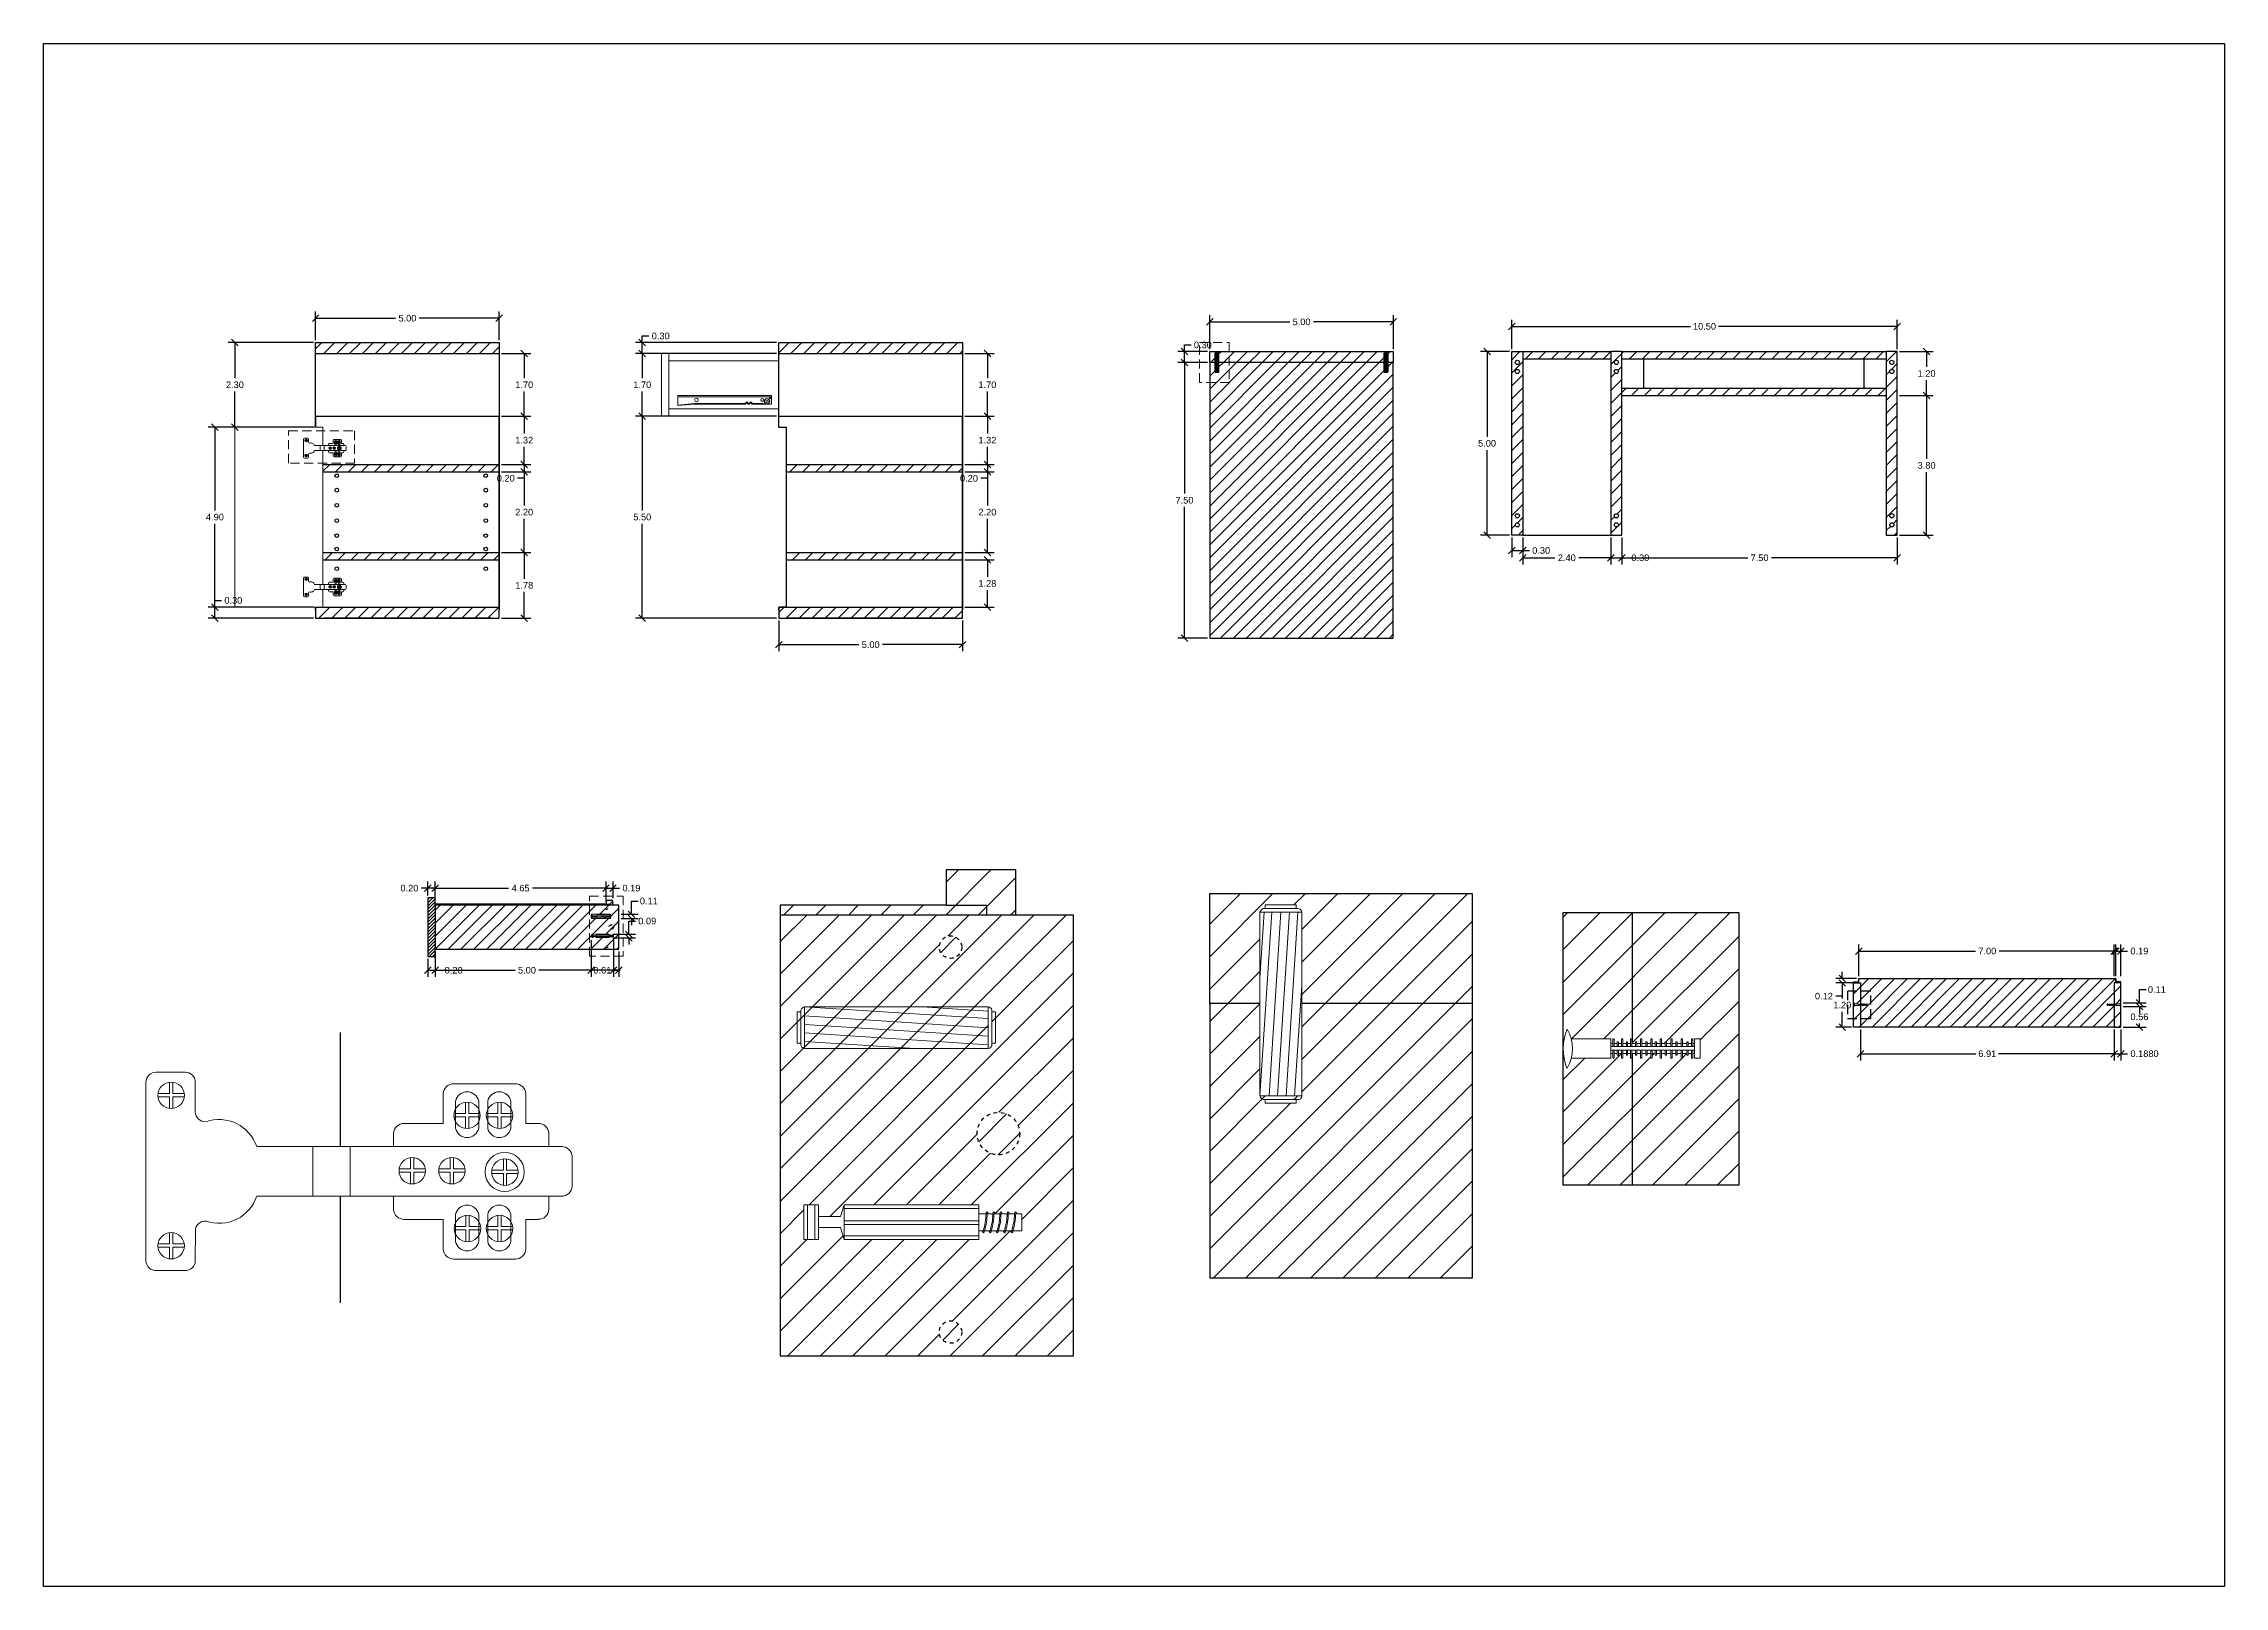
# Model space of a CAD drawing. Header units: centimetres. Extents: x -239 to 1959, y -161 to 626.
# Drawn here: x 239.8 to 299.2, y 584 to 626 of the extents above; entities that cross this region are included whole.
import ezdxf

# ---------------------------------------------------------------- set-up
doc = ezdxf.new("R2010")
doc.units = ezdxf.units.CM
doc.header["$MEASUREMENT"] = 0
doc.linetypes.add('HIDDEN', pattern=[0.375, 0.25, -0.125])
for name, color, linetype, lineweight in [('dettagli', 4, 'Continuous', 13), ('linee prospetti', 1, 'Continuous', 18), ('linee sezioni', 3, 'Continuous', 25), ('quote', 7, 'Continuous', 5), ('trame', 6, 'Continuous', 9)]:
    doc.layers.add(name, color=color, linetype=linetype, lineweight=lineweight)
doc.styles.get("Standard").update_dxf_attribs({"font": 'Arial.ttf'})
doc.dimstyles.new('quote', dxfattribs={"dimtxt": 0.18, "dimasz": 0.18, "dimexe": 0.18, "dimexo": 0.0625, "dimgap": 0.09, "dimtad": 0, "dimtih": 1, "dimtoh": 1, "dimzin": 0, "dimdsep": 46, "dimtxsty": 'Standard', "dimblk": 'OBLIQUE', "dimblk1": 'OBLIQUE', "dimblk2": 'OBLIQUE', "dimcen": 0.09, "dimadec": 0, "dimazin": 0, "dimtfac": 1, "dimtofl": 0, "dimtmove": 0, "dimatfit": 3, "dimldrblk": 'OBLIQUE', "dimfxl": 1, "dimtolj": 1, "dimtzin": 0, "dimarcsym": 0})
doc.dimstyles.get("Standard").update_dxf_attribs({"dimtxt": 0.18, "dimasz": 0.18, "dimexe": 0.18, "dimexo": 0.0625, "dimgap": 0.09, "dimtad": 0, "dimtih": 1, "dimtoh": 1, "dimdec": 4, "dimzin": 0, "dimdsep": 46, "dimtxsty": 'Standard', "dimcen": 0.09, "dimadec": 0, "dimazin": 0, "dimtfac": 1, "dimtdec": 4, "dimtofl": 0, "dimtmove": 0, "dimatfit": 3, "dimfxl": 1, "dimtolj": 1, "dimtzin": 0, "dimarcsym": 0})
pattern_1 = [(45, (7.84935, 0.37001), (-0.176776695, 0.176776695), [])]
pattern_2 = [(45, (5.12197, 0.37001), (-0.1767767, 0.1767767), [])]
pattern_3 = [(45, (672.4971, 616.2284), (-0.4419417, 0.4419417), [])]

msp = doc.modelspace()

# ---------------------------------------------------------------- blocks, each defined once
blk = doc.blocks.new('_Oblique')
at = {"color": 0, "linetype": 'ByBlock', "lineweight": -2}
blk.add_line((-0.5, -0.5), (0.5, 0.5), dxfattribs=at)
blk = doc.blocks.new('*D546')
at = {"color": 0, "lineweight": -2, "transparency": 16777216}
for p, q in [((244.901, 615.553), (244.24, 615.553)), ((244.42, 615.553), (244.42, 613.284)), ((244.42, 610.653), (244.42, 612.922)), ((244.901, 610.653), (244.24, 610.653))]:
    blk.add_line(p, q, dxfattribs=at)
at = {"layer": 'Defpoints', "color": 0, "transparency": 16777216}
for p in [(244.42, 615.553), (244.964, 615.553), (244.964, 610.653)]:
    blk.add_point(p, dxfattribs=at)
at = {"color": 0, "lineweight": -2, "transparency": 16777216, "xscale": 0.18, "yscale": 0.18, "zscale": 0.18}
for p, rotation in [((244.42, 615.553), 90), ((244.42, 610.653), 270)]:
    blk.add_blockref('_Oblique', p, dxfattribs=dict(at, rotation=rotation))
at = {"color": 0, "transparency": 16777216, "insert": (244.42, 613.103), "char_height": 0.18, "attachment_point": 5}
blk.add_mtext('\\A1;4.90', dxfattribs=at)
blk = doc.blocks.new('*D547')
at = {"color": 0, "lineweight": -2, "transparency": 16777216}
for p, q in [((247.101, 617.853), (244.784, 617.853)), ((244.964, 617.853), (244.964, 616.884)), ((244.964, 615.553), (244.964, 616.522)), ((247.101, 615.553), (244.784, 615.553))]:
    blk.add_line(p, q, dxfattribs=at)
at = {"layer": 'Defpoints', "color": 0, "transparency": 16777216}
for p in [(244.964, 617.853), (247.164, 617.853), (247.164, 615.553)]:
    blk.add_point(p, dxfattribs=at)
at = {"color": 0, "lineweight": -2, "transparency": 16777216, "xscale": 0.18, "yscale": 0.18, "zscale": 0.18}
for p, rotation in [((244.964, 617.853), 90), ((244.964, 615.553), 270)]:
    blk.add_blockref('_Oblique', p, dxfattribs=dict(at, rotation=rotation))
at = {"color": 0, "transparency": 16777216, "insert": (244.964, 616.703), "char_height": 0.18, "attachment_point": 5}
blk.add_mtext('\\A1;2.30', dxfattribs=at)
blk = doc.blocks.new('*D548')
at = {"color": 0, "lineweight": -2, "transparency": 16777216}
for p, q in [((247.101, 610.653), (244.24, 610.653)), ((244.42, 610.653), (244.42, 610.833)), ((244.42, 610.833), (244.6, 610.833)), ((244.42, 610.353), (244.42, 610.653)), ((247.101, 610.353), (244.24, 610.353))]:
    blk.add_line(p, q, dxfattribs=at)
at = {"layer": 'Defpoints', "color": 0, "transparency": 16777216}
for p in [(244.42, 610.653), (247.164, 610.653), (247.164, 610.353)]:
    blk.add_point(p, dxfattribs=at)
at = {"color": 0, "lineweight": -2, "transparency": 16777216, "xscale": 0.18, "yscale": 0.18, "zscale": 0.18}
for p, rotation in [((244.42, 610.653), 90), ((244.42, 610.353), 270)]:
    blk.add_blockref('_Oblique', p, dxfattribs=dict(at, rotation=rotation))
at = {"color": 0, "transparency": 16777216, "insert": (244.922, 610.833), "char_height": 0.18, "attachment_point": 5}
blk.add_mtext('\\A1;0.30', dxfattribs=at)
blk = doc.blocks.new('*D549')
at = {"color": 0, "lineweight": -2, "transparency": 16777216}
for p, q in [((247.164, 617.916), (247.164, 618.697)), ((247.164, 618.517), (249.341, 618.517)), ((252.164, 618.517), (249.986, 618.517)), ((252.164, 617.916), (252.164, 618.697))]:
    blk.add_line(p, q, dxfattribs=at)
at = {"layer": 'Defpoints', "color": 0, "transparency": 16777216}
for p in [(252.164, 618.517), (247.164, 617.853), (252.164, 617.853)]:
    blk.add_point(p, dxfattribs=at)
at = {"color": 0, "lineweight": -2, "transparency": 16777216, "xscale": 0.18, "yscale": 0.18, "zscale": 0.18, "rotation": 180}
blk.add_blockref('_Oblique', (247.164, 618.517), dxfattribs=at)
at = {"color": 0, "lineweight": -2, "transparency": 16777216, "xscale": 0.18, "yscale": 0.18, "zscale": 0.18}
blk.add_blockref('_Oblique', (252.164, 618.517), dxfattribs=at)
at = {"color": 0, "transparency": 16777216, "insert": (249.664, 618.517), "char_height": 0.18, "attachment_point": 5}
blk.add_mtext('\\A1;5.00', dxfattribs=at)
blk = doc.blocks.new('*D550')
at = {"color": 0, "lineweight": -2, "transparency": 16777216}
for p, q in [((252.226, 617.553), (253.024, 617.553)), ((252.844, 617.553), (252.844, 616.884)), ((252.844, 615.853), (252.844, 616.522)), ((252.226, 615.853), (253.024, 615.853))]:
    blk.add_line(p, q, dxfattribs=at)
at = {"layer": 'Defpoints', "color": 0, "transparency": 16777216}
for p in [(252.164, 617.553), (252.164, 615.853), (252.844, 615.853)]:
    blk.add_point(p, dxfattribs=at)
at = {"color": 0, "lineweight": -2, "transparency": 16777216, "xscale": 0.18, "yscale": 0.18, "zscale": 0.18}
for p, rotation in [((252.844, 617.553), 90), ((252.844, 615.853), 270)]:
    blk.add_blockref('_Oblique', p, dxfattribs=dict(at, rotation=rotation))
at = {"color": 0, "transparency": 16777216, "insert": (252.844, 616.703), "char_height": 0.18, "attachment_point": 5}
blk.add_mtext('\\A1;1.70', dxfattribs=at)
blk = doc.blocks.new('*D555')
at = {"color": 0, "lineweight": -2, "transparency": 16777216}
for p, q in [((264.843, 617.553), (265.641, 617.553)), ((265.461, 617.553), (265.461, 616.884)), ((265.461, 615.853), (265.461, 616.522)), ((264.843, 615.853), (265.641, 615.853))]:
    blk.add_line(p, q, dxfattribs=at)
at = {"layer": 'Defpoints', "color": 0, "transparency": 16777216}
for p in [(264.781, 617.553), (264.781, 615.853), (265.461, 615.853)]:
    blk.add_point(p, dxfattribs=at)
at = {"color": 0, "lineweight": -2, "transparency": 16777216, "xscale": 0.18, "yscale": 0.18, "zscale": 0.18}
for p, rotation in [((265.461, 617.553), 90), ((265.461, 615.853), 270)]:
    blk.add_blockref('_Oblique', p, dxfattribs=dict(at, rotation=rotation))
at = {"color": 0, "transparency": 16777216, "insert": (265.461, 616.703), "char_height": 0.18, "attachment_point": 5}
blk.add_mtext('\\A1;1.70', dxfattribs=at)
blk = doc.blocks.new('*D558')
at = {"color": 0, "lineweight": -2, "transparency": 16777216}
for p, q in [((264.843, 614.538), (265.641, 614.538)), ((264.843, 614.338), (265.641, 614.338)), ((265.461, 614.538), (265.461, 614.338)), ((265.461, 614.338), (265.461, 614.158)), ((265.461, 614.158), (265.281, 614.158))]:
    blk.add_line(p, q, dxfattribs=at)
at = {"layer": 'Defpoints', "color": 0, "transparency": 16777216}
for p in [(264.781, 614.538), (264.781, 614.338), (265.461, 614.338)]:
    blk.add_point(p, dxfattribs=at)
at = {"color": 0, "lineweight": -2, "transparency": 16777216, "xscale": 0.18, "yscale": 0.18, "zscale": 0.18}
for p, rotation in [((265.461, 614.538), 90), ((265.461, 614.338), 270)]:
    blk.add_blockref('_Oblique', p, dxfattribs=dict(at, rotation=rotation))
at = {"color": 0, "transparency": 16777216, "insert": (264.959, 614.158), "char_height": 0.18, "attachment_point": 5}
blk.add_mtext('\\A1;0.20', dxfattribs=at)
blk = doc.blocks.new('*D560')
at = {"color": 0, "lineweight": -2, "transparency": 16777216}
for p, q in [((259.781, 610.291), (259.781, 609.45)), ((264.781, 610.291), (264.781, 609.45)), ((259.781, 609.63), (261.959, 609.63)), ((264.781, 609.63), (262.603, 609.63))]:
    blk.add_line(p, q, dxfattribs=at)
at = {"layer": 'Defpoints', "color": 0, "transparency": 16777216}
for p in [(259.781, 610.353), (264.781, 610.353), (264.781, 609.63)]:
    blk.add_point(p, dxfattribs=at)
at = {"color": 0, "lineweight": -2, "transparency": 16777216, "xscale": 0.18, "yscale": 0.18, "zscale": 0.18, "rotation": 180}
blk.add_blockref('_Oblique', (259.781, 609.63), dxfattribs=at)
at = {"color": 0, "lineweight": -2, "transparency": 16777216, "xscale": 0.18, "yscale": 0.18, "zscale": 0.18}
blk.add_blockref('_Oblique', (264.781, 609.63), dxfattribs=at)
at = {"color": 0, "transparency": 16777216, "insert": (262.281, 609.63), "char_height": 0.18, "attachment_point": 5}
blk.add_mtext('\\A1;5.00', dxfattribs=at)
blk = doc.blocks.new('*D561')
at = {"color": 0, "lineweight": -2, "transparency": 16777216}
for p, q in [((259.718, 615.853), (255.88, 615.853)), ((256.06, 615.853), (256.06, 613.284)), ((256.06, 610.353), (256.06, 612.922)), ((259.718, 610.353), (255.88, 610.353))]:
    blk.add_line(p, q, dxfattribs=at)
at = {"layer": 'Defpoints', "color": 0, "transparency": 16777216}
for p in [(256.06, 615.853), (259.781, 615.853), (259.781, 610.353)]:
    blk.add_point(p, dxfattribs=at)
at = {"color": 0, "lineweight": -2, "transparency": 16777216, "xscale": 0.18, "yscale": 0.18, "zscale": 0.18}
for p, rotation in [((256.06, 615.853), 90), ((256.06, 610.353), 270)]:
    blk.add_blockref('_Oblique', p, dxfattribs=dict(at, rotation=rotation))
at = {"color": 0, "transparency": 16777216, "insert": (256.06, 613.103), "char_height": 0.18, "attachment_point": 5}
blk.add_mtext('\\A1;5.50', dxfattribs=at)
blk = doc.blocks.new('*D562')
at = {"color": 0, "lineweight": -2, "transparency": 16777216}
for p, q in [((256.518, 617.553), (255.88, 617.553)), ((256.06, 617.553), (256.06, 616.884)), ((256.06, 615.853), (256.06, 616.522)), ((256.518, 615.853), (255.88, 615.853))]:
    blk.add_line(p, q, dxfattribs=at)
at = {"layer": 'Defpoints', "color": 0, "transparency": 16777216}
for p in [(256.06, 617.553), (256.581, 617.553), (256.581, 615.853)]:
    blk.add_point(p, dxfattribs=at)
at = {"color": 0, "lineweight": -2, "transparency": 16777216, "xscale": 0.18, "yscale": 0.18, "zscale": 0.18}
for p, rotation in [((256.06, 617.553), 90), ((256.06, 615.853), 270)]:
    blk.add_blockref('_Oblique', p, dxfattribs=dict(at, rotation=rotation))
at = {"color": 0, "transparency": 16777216, "insert": (256.06, 616.703), "char_height": 0.18, "attachment_point": 5}
blk.add_mtext('\\A1;1.70', dxfattribs=at)
blk = doc.blocks.new('*D563')
at = {"color": 0, "lineweight": -2, "transparency": 16777216}
for p, q in [((259.718, 617.853), (255.88, 617.853)), ((256.06, 617.853), (256.06, 618.033)), ((256.06, 618.033), (256.24, 618.033)), ((256.06, 617.553), (256.06, 617.853)), ((259.718, 617.553), (255.88, 617.553))]:
    blk.add_line(p, q, dxfattribs=at)
at = {"layer": 'Defpoints', "color": 0, "transparency": 16777216}
for p in [(256.06, 617.853), (259.781, 617.853), (259.781, 617.553)]:
    blk.add_point(p, dxfattribs=at)
at = {"color": 0, "lineweight": -2, "transparency": 16777216, "xscale": 0.18, "yscale": 0.18, "zscale": 0.18}
for p, rotation in [((256.06, 617.853), 90), ((256.06, 617.553), 270)]:
    blk.add_blockref('_Oblique', p, dxfattribs=dict(at, rotation=rotation))
at = {"color": 0, "transparency": 16777216, "insert": (256.562, 618.033), "char_height": 0.18, "attachment_point": 5}
blk.add_mtext('\\A1;0.30', dxfattribs=at)
blk = doc.blocks.new('*D564')
at = {"color": 0, "lineweight": -2, "transparency": 16777216}
for p, q in [((271.455, 617.31), (270.648, 617.31)), ((270.828, 617.31), (270.828, 613.741)), ((270.828, 609.81), (270.828, 613.379)), ((271.455, 609.81), (270.648, 609.81))]:
    blk.add_line(p, q, dxfattribs=at)
at = {"layer": 'Defpoints', "color": 0, "transparency": 16777216}
for p in [(270.828, 617.31), (271.518, 617.31), (271.518, 609.81)]:
    blk.add_point(p, dxfattribs=at)
at = {"color": 0, "lineweight": -2, "transparency": 16777216, "xscale": 0.18, "yscale": 0.18, "zscale": 0.18}
for p, rotation in [((270.828, 617.31), 90), ((270.828, 609.81), 270)]:
    blk.add_blockref('_Oblique', p, dxfattribs=dict(at, rotation=rotation))
at = {"color": 0, "transparency": 16777216, "insert": (270.828, 613.56), "char_height": 0.18, "attachment_point": 5}
blk.add_mtext('\\A1;7.50', dxfattribs=at)
blk = doc.blocks.new('*D565')
at = {"color": 0, "lineweight": -2, "transparency": 16777216}
for p, q in [((270.828, 617.61), (270.828, 617.79)), ((270.828, 617.79), (271.008, 617.79)), ((271.455, 617.61), (270.648, 617.61)), ((271.455, 617.31), (270.648, 617.31)), ((270.828, 617.31), (270.828, 617.61))]:
    blk.add_line(p, q, dxfattribs=at)
at = {"layer": 'Defpoints', "color": 0, "transparency": 16777216}
for p in [(270.828, 617.61), (271.518, 617.61), (271.518, 617.31)]:
    blk.add_point(p, dxfattribs=at)
at = {"color": 0, "lineweight": -2, "transparency": 16777216, "xscale": 0.18, "yscale": 0.18, "zscale": 0.18}
for p, rotation in [((270.828, 617.61), 90), ((270.828, 617.31), 270)]:
    blk.add_blockref('_Oblique', p, dxfattribs=dict(at, rotation=rotation))
at = {"color": 0, "transparency": 16777216, "insert": (271.33, 617.79), "char_height": 0.18, "attachment_point": 5}
blk.add_mtext('\\A1;0.30', dxfattribs=at)
blk = doc.blocks.new('*D566')
at = {"color": 0, "lineweight": -2, "transparency": 16777216}
for p, q in [((271.518, 617.672), (271.518, 618.597)), ((271.518, 618.417), (273.696, 618.417)), ((276.518, 618.417), (274.34, 618.417)), ((276.518, 617.672), (276.518, 618.597))]:
    blk.add_line(p, q, dxfattribs=at)
at = {"layer": 'Defpoints', "color": 0, "transparency": 16777216}
for p in [(276.518, 618.417), (271.518, 617.61), (276.518, 617.61)]:
    blk.add_point(p, dxfattribs=at)
at = {"color": 0, "lineweight": -2, "transparency": 16777216, "xscale": 0.18, "yscale": 0.18, "zscale": 0.18, "rotation": 180}
blk.add_blockref('_Oblique', (271.518, 618.417), dxfattribs=at)
at = {"color": 0, "lineweight": -2, "transparency": 16777216, "xscale": 0.18, "yscale": 0.18, "zscale": 0.18}
blk.add_blockref('_Oblique', (276.518, 618.417), dxfattribs=at)
at = {"color": 0, "transparency": 16777216, "insert": (274.018, 618.417), "char_height": 0.18, "attachment_point": 5}
blk.add_mtext('\\A1;5.00', dxfattribs=at)
blk = doc.blocks.new('*D569')
at = {"color": 0, "lineweight": -2, "transparency": 16777216}
for p, q in [((279.681, 617.61), (278.891, 617.61)), ((279.071, 617.61), (279.071, 615.291)), ((279.071, 612.61), (279.071, 614.929)), ((279.681, 612.61), (278.891, 612.61))]:
    blk.add_line(p, q, dxfattribs=at)
at = {"layer": 'Defpoints', "color": 0, "transparency": 16777216}
for p in [(279.071, 617.61), (279.743, 617.61), (279.743, 612.61)]:
    blk.add_point(p, dxfattribs=at)
at = {"color": 0, "lineweight": -2, "transparency": 16777216, "xscale": 0.18, "yscale": 0.18, "zscale": 0.18}
for p, rotation in [((279.071, 617.61), 90), ((279.071, 612.61), 270)]:
    blk.add_blockref('_Oblique', p, dxfattribs=dict(at, rotation=rotation))
at = {"color": 0, "transparency": 16777216, "insert": (279.071, 615.11), "char_height": 0.18, "attachment_point": 5}
blk.add_mtext('\\A1;5.00', dxfattribs=at)
blk = doc.blocks.new('*D570')
at = {"color": 0, "lineweight": -2, "transparency": 16777216}
for p, q in [((280.043, 612.547), (280.043, 611.814)), ((282.443, 612.547), (282.443, 611.814)), ((280.043, 611.994), (280.917, 611.994)), ((282.443, 611.994), (281.569, 611.994))]:
    blk.add_line(p, q, dxfattribs=at)
at = {"layer": 'Defpoints', "color": 0, "transparency": 16777216}
for p in [(280.043, 612.61), (282.443, 612.61), (282.443, 611.994)]:
    blk.add_point(p, dxfattribs=at)
at = {"color": 0, "lineweight": -2, "transparency": 16777216, "xscale": 0.18, "yscale": 0.18, "zscale": 0.18, "rotation": 180}
blk.add_blockref('_Oblique', (280.043, 611.994), dxfattribs=at)
at = {"color": 0, "lineweight": -2, "transparency": 16777216, "xscale": 0.18, "yscale": 0.18, "zscale": 0.18}
blk.add_blockref('_Oblique', (282.443, 611.994), dxfattribs=at)
at = {"color": 0, "transparency": 16777216, "insert": (281.243, 611.994), "char_height": 0.18, "attachment_point": 5}
blk.add_mtext('\\A1;2.40', dxfattribs=at)
blk = doc.blocks.new('*D571')
at = {"color": 0, "lineweight": -2, "transparency": 16777216}
for p, q in [((282.443, 612.547), (282.443, 611.814)), ((282.743, 612.547), (282.743, 611.814)), ((282.443, 611.994), (282.743, 611.994)), ((282.743, 611.994), (282.923, 611.994))]:
    blk.add_line(p, q, dxfattribs=at)
at = {"layer": 'Defpoints', "color": 0, "transparency": 16777216}
for p in [(282.443, 612.61), (282.743, 612.61), (282.743, 611.994)]:
    blk.add_point(p, dxfattribs=at)
at = {"color": 0, "lineweight": -2, "transparency": 16777216, "xscale": 0.18, "yscale": 0.18, "zscale": 0.18, "rotation": 180}
blk.add_blockref('_Oblique', (282.443, 611.994), dxfattribs=at)
at = {"color": 0, "lineweight": -2, "transparency": 16777216, "xscale": 0.18, "yscale": 0.18, "zscale": 0.18}
blk.add_blockref('_Oblique', (282.743, 611.994), dxfattribs=at)
at = {"color": 0, "transparency": 16777216, "insert": (283.245, 611.994), "char_height": 0.18, "attachment_point": 5}
blk.add_mtext('\\A1;0.30', dxfattribs=at)
blk = doc.blocks.new('*D574')
at = {"color": 0, "lineweight": -2, "transparency": 16777216}
for p, q in [((279.743, 612.547), (279.743, 612.013)), ((280.043, 612.547), (280.043, 612.013)), ((279.743, 612.193), (280.043, 612.193)), ((280.043, 612.193), (280.223, 612.193))]:
    blk.add_line(p, q, dxfattribs=at)
at = {"layer": 'Defpoints', "color": 0, "transparency": 16777216}
for p in [(279.743, 612.61), (280.043, 612.61), (280.043, 612.193)]:
    blk.add_point(p, dxfattribs=at)
at = {"color": 0, "lineweight": -2, "transparency": 16777216, "xscale": 0.18, "yscale": 0.18, "zscale": 0.18, "rotation": 180}
blk.add_blockref('_Oblique', (279.743, 612.193), dxfattribs=at)
at = {"color": 0, "lineweight": -2, "transparency": 16777216, "xscale": 0.18, "yscale": 0.18, "zscale": 0.18}
blk.add_blockref('_Oblique', (280.043, 612.193), dxfattribs=at)
at = {"color": 0, "transparency": 16777216, "insert": (280.545, 612.193), "char_height": 0.18, "attachment_point": 5}
blk.add_mtext('\\A1;0.30', dxfattribs=at)
blk = doc.blocks.new('*D578')
at = {"color": 0, "lineweight": -2, "transparency": 16777216}
for p, q in [((250.22, 601.076), (250.22, 600.585)), ((250.22, 600.765), (250.42, 600.765)), ((250.42, 601.076), (250.42, 600.585)), ((250.42, 600.765), (250.6, 600.765))]:
    blk.add_line(p, q, dxfattribs=at)
at = {"layer": 'Defpoints', "color": 0, "transparency": 16777216}
for p in [(250.22, 601.138), (250.42, 601.138), (250.42, 600.765)]:
    blk.add_point(p, dxfattribs=at)
at = {"color": 0, "lineweight": -2, "transparency": 16777216, "xscale": 0.18, "yscale": 0.18, "zscale": 0.18, "rotation": 180}
blk.add_blockref('_Oblique', (250.22, 600.765), dxfattribs=at)
at = {"color": 0, "lineweight": -2, "transparency": 16777216, "xscale": 0.18, "yscale": 0.18, "zscale": 0.18}
blk.add_blockref('_Oblique', (250.42, 600.765), dxfattribs=at)
at = {"color": 0, "transparency": 16777216, "insert": (250.922, 600.765), "char_height": 0.18, "attachment_point": 5}
blk.add_mtext('\\A1;0.20', dxfattribs=at)
blk = doc.blocks.new('*D579')
at = {"color": 0, "lineweight": -2, "transparency": 16777216}
for p, q in [((250.42, 601.276), (250.42, 600.585)), ((255.42, 601.276), (255.42, 600.585)), ((250.42, 600.765), (252.598, 600.765)), ((255.42, 600.765), (253.242, 600.765))]:
    blk.add_line(p, q, dxfattribs=at)
at = {"layer": 'Defpoints', "color": 0, "transparency": 16777216}
for p in [(250.42, 601.338), (255.42, 601.338), (255.42, 600.765)]:
    blk.add_point(p, dxfattribs=at)
at = {"color": 0, "lineweight": -2, "transparency": 16777216, "xscale": 0.18, "yscale": 0.18, "zscale": 0.18, "rotation": 180}
blk.add_blockref('_Oblique', (250.42, 600.765), dxfattribs=at)
at = {"color": 0, "lineweight": -2, "transparency": 16777216, "xscale": 0.18, "yscale": 0.18, "zscale": 0.18}
blk.add_blockref('_Oblique', (255.42, 600.765), dxfattribs=at)
at = {"color": 0, "transparency": 16777216, "insert": (252.92, 600.765), "char_height": 0.18, "attachment_point": 5}
blk.add_mtext('\\A1;5.00', dxfattribs=at)
blk = doc.blocks.new('*D580')
at = {"color": 0, "lineweight": -2, "transparency": 16777216}
for p, q in [((254.668, 601.588), (254.668, 600.585)), ((255.279, 601.588), (255.279, 600.585)), ((254.668, 600.765), (254.488, 600.765)), ((255.279, 600.765), (255.459, 600.765))]:
    blk.add_line(p, q, dxfattribs=at)
at = {"layer": 'Defpoints', "color": 0, "transparency": 16777216}
for p in [(254.668, 601.65), (255.279, 601.65), (255.279, 600.765)]:
    blk.add_point(p, dxfattribs=at)
at = {"color": 0, "lineweight": -2, "transparency": 16777216, "xscale": 0.18, "yscale": 0.18, "zscale": 0.18}
blk.add_blockref('_Oblique', (254.668, 600.765), dxfattribs=at)
at = {"color": 0, "lineweight": -2, "transparency": 16777216, "xscale": 0.18, "yscale": 0.18, "zscale": 0.18, "rotation": 180}
blk.add_blockref('_Oblique', (255.279, 600.765), dxfattribs=at)
at = {"color": 0, "transparency": 16777216, "insert": (254.973, 600.765), "char_height": 0.18, "attachment_point": 5}
blk.add_mtext('\\A1;0.61', dxfattribs=at)
blk = doc.blocks.new('*D581')
at = {"color": 0, "lineweight": -2, "transparency": 16777216}
for p, q in [((255.26, 601.744), (255.874, 601.744)), ((255.694, 601.744), (255.694, 602.104)), ((255.694, 602.104), (255.874, 602.104)), ((255.26, 601.65), (255.874, 601.65)), ((255.694, 601.65), (255.694, 601.47))]:
    blk.add_line(p, q, dxfattribs=at)
at = {"layer": 'Defpoints', "color": 0, "transparency": 16777216}
for p in [(255.198, 601.744), (255.694, 601.744), (255.198, 601.65)]:
    blk.add_point(p, dxfattribs=at)
at = {"color": 0, "lineweight": -2, "transparency": 16777216, "xscale": 0.18, "yscale": 0.18, "zscale": 0.18}
for p, rotation in [((255.694, 601.744), 270), ((255.694, 601.65), 90)]:
    blk.add_blockref('_Oblique', p, dxfattribs=dict(at, rotation=rotation))
at = {"color": 0, "transparency": 16777216, "insert": (256.196, 602.104), "char_height": 0.18, "attachment_point": 5}
blk.add_mtext('\\A1;0.09', dxfattribs=at)
blk = doc.blocks.new('*D577')
at = {"color": 0, "lineweight": -2, "transparency": 16777216}
for p, q in [((255.764, 602.288), (255.764, 602.648)), ((255.764, 602.648), (255.944, 602.648)), ((255.482, 602.288), (255.944, 602.288)), ((255.482, 602.174), (255.944, 602.174)), ((255.764, 602.174), (255.764, 601.994))]:
    blk.add_line(p, q, dxfattribs=at)
at = {"layer": 'Defpoints', "color": 0, "transparency": 16777216}
for p in [(255.42, 602.288), (255.42, 602.174), (255.764, 602.288)]:
    blk.add_point(p, dxfattribs=at)
at = {"color": 0, "lineweight": -2, "transparency": 16777216, "xscale": 0.18, "yscale": 0.18, "zscale": 0.18}
for p, rotation in [((255.764, 602.288), 270), ((255.764, 602.174), 90)]:
    blk.add_blockref('_Oblique', p, dxfattribs=dict(at, rotation=rotation))
at = {"color": 0, "transparency": 16777216, "insert": (256.239, 602.648), "char_height": 0.18, "attachment_point": 5}
blk.add_mtext('\\A1;0.11', dxfattribs=at)
blk = doc.blocks.new('*D582')
at = {"color": 0, "lineweight": -2, "transparency": 16777216}
for p, q in [((255.073, 602.724), (255.073, 603.18)), ((255.073, 603), (255.263, 603)), ((255.263, 602.724), (255.263, 603.18)), ((255.263, 603), (255.443, 603))]:
    blk.add_line(p, q, dxfattribs=at)
at = {"layer": 'Defpoints', "color": 0, "transparency": 16777216}
for p in [(255.263, 603), (255.073, 602.661), (255.263, 602.661)]:
    blk.add_point(p, dxfattribs=at)
at = {"color": 0, "lineweight": -2, "transparency": 16777216, "xscale": 0.18, "yscale": 0.18, "zscale": 0.18, "rotation": 180}
blk.add_blockref('_Oblique', (255.073, 603), dxfattribs=at)
at = {"color": 0, "lineweight": -2, "transparency": 16777216, "xscale": 0.18, "yscale": 0.18, "zscale": 0.18}
blk.add_blockref('_Oblique', (255.263, 603), dxfattribs=at)
at = {"color": 0, "transparency": 16777216, "insert": (255.765, 603), "char_height": 0.18, "attachment_point": 5}
blk.add_mtext('\\A1;0.19', dxfattribs=at)
blk = doc.blocks.new('*D584')
at = {"color": 0, "lineweight": -2, "transparency": 16777216}
for p, q in [((250.22, 603), (250.04, 603)), ((250.22, 602.801), (250.22, 603.18)), ((250.42, 603), (250.22, 603)), ((250.42, 602.801), (250.42, 603.18))]:
    blk.add_line(p, q, dxfattribs=at)
at = {"layer": 'Defpoints', "color": 0, "transparency": 16777216}
for p in [(250.22, 603), (250.22, 602.738), (250.42, 602.738)]:
    blk.add_point(p, dxfattribs=at)
at = {"color": 0, "lineweight": -2, "transparency": 16777216, "xscale": 0.18, "yscale": 0.18, "zscale": 0.18, "rotation": 180}
blk.add_blockref('_Oblique', (250.22, 603), dxfattribs=at)
at = {"color": 0, "lineweight": -2, "transparency": 16777216, "xscale": 0.18, "yscale": 0.18, "zscale": 0.18}
blk.add_blockref('_Oblique', (250.42, 603), dxfattribs=at)
at = {"color": 0, "transparency": 16777216, "insert": (249.718, 603), "char_height": 0.18, "attachment_point": 5}
blk.add_mtext('\\A1;0.20', dxfattribs=at)
blk = doc.blocks.new('*D587')
at = {"color": 0, "lineweight": -2, "transparency": 16777216}
for p, q in [((296.149, 599.155), (296.149, 598.312)), ((296.337, 599.155), (296.337, 598.312)), ((296.149, 598.492), (296.337, 598.492)), ((296.337, 598.492), (296.517, 598.492))]:
    blk.add_line(p, q, dxfattribs=at)
at = {"layer": 'Defpoints', "color": 0, "transparency": 16777216}
for p in [(296.149, 599.218), (296.337, 599.218), (296.337, 598.492)]:
    blk.add_point(p, dxfattribs=at)
at = {"color": 0, "lineweight": -2, "transparency": 16777216, "xscale": 0.18, "yscale": 0.18, "zscale": 0.18, "rotation": 180}
blk.add_blockref('_Oblique', (296.149, 598.492), dxfattribs=at)
at = {"color": 0, "lineweight": -2, "transparency": 16777216, "xscale": 0.18, "yscale": 0.18, "zscale": 0.18}
blk.add_blockref('_Oblique', (296.337, 598.492), dxfattribs=at)
at = {"color": 0, "transparency": 16777216, "insert": (296.979, 598.492), "char_height": 0.18, "attachment_point": 5}
blk.add_mtext('\\A1;0.1880', dxfattribs=at)
blk = doc.blocks.new('*D592')
at = {"color": 0, "lineweight": -2, "transparency": 16777216}
for p, q in [((289.196, 600.601), (289.196, 601.467)), ((289.196, 601.287), (292.372, 601.287)), ((296.196, 601.287), (293.019, 601.287)), ((296.196, 600.601), (296.196, 601.467))]:
    blk.add_line(p, q, dxfattribs=at)
at = {"layer": 'Defpoints', "color": 0, "transparency": 16777216}
for p in [(296.196, 601.287), (289.196, 600.539), (296.196, 600.539)]:
    blk.add_point(p, dxfattribs=at)
at = {"color": 0, "lineweight": -2, "transparency": 16777216, "xscale": 0.18, "yscale": 0.18, "zscale": 0.18, "rotation": 180}
blk.add_blockref('_Oblique', (289.196, 601.287), dxfattribs=at)
at = {"color": 0, "lineweight": -2, "transparency": 16777216, "xscale": 0.18, "yscale": 0.18, "zscale": 0.18}
blk.add_blockref('_Oblique', (296.196, 601.287), dxfattribs=at)
at = {"color": 0, "transparency": 16777216, "insert": (292.696, 601.287), "char_height": 0.18, "attachment_point": 5}
blk.add_mtext('\\A1;7.00', dxfattribs=at)
blk = doc.blocks.new('*D643')
at = {"layer": 'Defpoints', "color": 0, "transparency": 16777216}
for p in [(282.743, 612.61), (290.243, 612.61), (290.243, 611.994)]:
    blk.add_point(p, dxfattribs=at)
at = {"layer": 'quote', "color": 0, "lineweight": -2, "transparency": 16777216}
for p, q in [((282.743, 612.547), (282.743, 611.814)), ((290.243, 612.547), (290.243, 611.814)), ((282.743, 611.994), (286.17, 611.994)), ((290.243, 611.994), (286.816, 611.994))]:
    blk.add_line(p, q, dxfattribs=at)
at = {"layer": 'quote', "color": 0, "lineweight": -2, "transparency": 16777216, "xscale": 0.18, "yscale": 0.18, "zscale": 0.18, "rotation": 180}
blk.add_blockref('_Oblique', (282.743, 611.994), dxfattribs=at)
at = {"layer": 'quote', "color": 0, "lineweight": -2, "transparency": 16777216, "xscale": 0.18, "yscale": 0.18, "zscale": 0.18}
blk.add_blockref('_Oblique', (290.243, 611.994), dxfattribs=at)
at = {"layer": 'quote', "color": 0, "transparency": 16777216, "insert": (286.493, 611.994), "char_height": 0.18, "attachment_point": 5}
blk.add_mtext('\\A1;7.50', dxfattribs=at)
blk = doc.blocks.new('*D644')
at = {"layer": 'Defpoints', "color": 0, "transparency": 16777216}
for p in [(290.243, 618.295), (279.743, 617.61), (290.243, 617.61)]:
    blk.add_point(p, dxfattribs=at)
at = {"layer": 'quote', "color": 0, "lineweight": -2, "transparency": 16777216}
for p, q in [((279.743, 617.672), (279.743, 618.475)), ((290.243, 617.672), (290.243, 618.475)), ((279.743, 618.295), (284.608, 618.295)), ((290.243, 618.295), (285.378, 618.295))]:
    blk.add_line(p, q, dxfattribs=at)
at = {"layer": 'quote', "color": 0, "lineweight": -2, "transparency": 16777216, "xscale": 0.18, "yscale": 0.18, "zscale": 0.18, "rotation": 180}
blk.add_blockref('_Oblique', (279.743, 618.295), dxfattribs=at)
at = {"layer": 'quote', "color": 0, "lineweight": -2, "transparency": 16777216, "xscale": 0.18, "yscale": 0.18, "zscale": 0.18}
blk.add_blockref('_Oblique', (290.243, 618.295), dxfattribs=at)
at = {"layer": 'quote', "color": 0, "transparency": 16777216, "insert": (284.993, 618.295), "char_height": 0.18, "attachment_point": 5}
blk.add_mtext('\\A1;10.50', dxfattribs=at)
blk = doc.blocks.new('*D645')
at = {"layer": 'Defpoints', "color": 0, "transparency": 16777216}
for p in [(290.243, 617.61), (290.243, 616.41), (291.043, 616.41)]:
    blk.add_point(p, dxfattribs=at)
at = {"layer": 'quote', "color": 0, "lineweight": -2, "transparency": 16777216}
for p, q in [((290.306, 617.61), (291.223, 617.61)), ((291.043, 617.61), (291.043, 617.191)), ((291.043, 616.41), (291.043, 616.829)), ((290.306, 616.41), (291.223, 616.41))]:
    blk.add_line(p, q, dxfattribs=at)
at = {"layer": 'quote', "color": 0, "lineweight": -2, "transparency": 16777216, "xscale": 0.18, "yscale": 0.18, "zscale": 0.18}
for p, rotation in [((291.043, 617.61), 90), ((291.043, 616.41), 270)]:
    blk.add_blockref('_Oblique', p, dxfattribs=dict(at, rotation=rotation))
at = {"layer": 'quote', "color": 0, "transparency": 16777216, "insert": (291.043, 617.01), "char_height": 0.18, "attachment_point": 5}
blk.add_mtext('\\A1;1.20', dxfattribs=at)
blk = doc.blocks.new('*D646')
at = {"layer": 'Defpoints', "color": 0, "transparency": 16777216}
for p in [(290.243, 616.41), (290.243, 612.61), (291.043, 612.61)]:
    blk.add_point(p, dxfattribs=at)
at = {"layer": 'quote', "color": 0, "lineweight": -2, "transparency": 16777216}
for p, q in [((290.306, 616.41), (291.223, 616.41)), ((291.043, 616.41), (291.043, 614.691)), ((291.043, 612.61), (291.043, 614.329)), ((290.306, 612.61), (291.223, 612.61))]:
    blk.add_line(p, q, dxfattribs=at)
at = {"layer": 'quote', "color": 0, "lineweight": -2, "transparency": 16777216, "xscale": 0.18, "yscale": 0.18, "zscale": 0.18}
for p, rotation in [((291.043, 616.41), 90), ((291.043, 612.61), 270)]:
    blk.add_blockref('_Oblique', p, dxfattribs=dict(at, rotation=rotation))
at = {"layer": 'quote', "color": 0, "transparency": 16777216, "insert": (291.043, 614.51), "char_height": 0.18, "attachment_point": 5}
blk.add_mtext('\\A1;3.80', dxfattribs=at)
blk = doc.blocks.new('*D647')
at = {"layer": 'Defpoints', "color": 0, "transparency": 16777216}
for p in [(264.781, 615.853), (264.781, 614.538), (265.461, 614.538)]:
    blk.add_point(p, dxfattribs=at)
at = {"layer": 'quote', "color": 0, "lineweight": -2, "transparency": 16777216}
for p, q in [((264.843, 615.853), (265.641, 615.853)), ((265.461, 615.853), (265.461, 615.377)), ((265.461, 614.538), (265.461, 615.014)), ((264.843, 614.538), (265.641, 614.538))]:
    blk.add_line(p, q, dxfattribs=at)
at = {"layer": 'quote', "color": 0, "lineweight": -2, "transparency": 16777216, "xscale": 0.18, "yscale": 0.18, "zscale": 0.18}
for p, rotation in [((265.461, 615.853), 90), ((265.461, 614.538), 270)]:
    blk.add_blockref('_Oblique', p, dxfattribs=dict(at, rotation=rotation))
at = {"layer": 'quote', "color": 0, "transparency": 16777216, "insert": (265.461, 615.196), "char_height": 0.18, "attachment_point": 5}
blk.add_mtext('\\A1;1.32', dxfattribs=at)
blk = doc.blocks.new('*D648')
at = {"layer": 'Defpoints', "color": 0, "transparency": 16777216}
for p in [(264.781, 614.338), (264.781, 612.137), (265.461, 612.137)]:
    blk.add_point(p, dxfattribs=at)
at = {"layer": 'quote', "color": 0, "lineweight": -2, "transparency": 16777216}
for p, q in [((264.843, 614.338), (265.641, 614.338)), ((265.461, 614.338), (265.461, 613.419)), ((265.461, 612.137), (265.461, 613.056)), ((264.843, 612.137), (265.641, 612.137))]:
    blk.add_line(p, q, dxfattribs=at)
at = {"layer": 'quote', "color": 0, "lineweight": -2, "transparency": 16777216, "xscale": 0.18, "yscale": 0.18, "zscale": 0.18}
for p, rotation in [((265.461, 614.338), 90), ((265.461, 612.137), 270)]:
    blk.add_blockref('_Oblique', p, dxfattribs=dict(at, rotation=rotation))
at = {"layer": 'quote', "color": 0, "transparency": 16777216, "insert": (265.461, 613.237), "char_height": 0.18, "attachment_point": 5}
blk.add_mtext('\\A1;2.20', dxfattribs=at)
blk = doc.blocks.new('*D649')
at = {"layer": 'Defpoints', "color": 0, "transparency": 16777216}
for p in [(264.781, 611.937), (264.781, 610.653), (265.461, 610.653)]:
    blk.add_point(p, dxfattribs=at)
at = {"layer": 'quote', "color": 0, "lineweight": -2, "transparency": 16777216}
for p, q in [((264.843, 611.937), (265.641, 611.937)), ((265.461, 611.937), (265.461, 611.476)), ((264.843, 610.653), (265.641, 610.653)), ((265.461, 610.653), (265.461, 611.114))]:
    blk.add_line(p, q, dxfattribs=at)
at = {"layer": 'quote', "color": 0, "lineweight": -2, "transparency": 16777216, "xscale": 0.18, "yscale": 0.18, "zscale": 0.18}
for p, rotation in [((265.461, 611.937), 90), ((265.461, 610.653), 270)]:
    blk.add_blockref('_Oblique', p, dxfattribs=dict(at, rotation=rotation))
at = {"layer": 'quote', "color": 0, "transparency": 16777216, "insert": (265.461, 611.295), "char_height": 0.18, "attachment_point": 5}
blk.add_mtext('\\A1;1.28', dxfattribs=at)
blk = doc.blocks.new('*D650')
at = {"layer": 'Defpoints', "color": 0, "transparency": 16777216}
for p in [(252.164, 615.853), (252.164, 614.538), (252.844, 614.538)]:
    blk.add_point(p, dxfattribs=at)
at = {"layer": 'quote', "color": 0, "lineweight": -2, "transparency": 16777216}
for p, q in [((252.226, 615.853), (253.024, 615.853)), ((252.844, 615.853), (252.844, 615.377)), ((252.844, 614.538), (252.844, 615.014)), ((252.226, 614.538), (253.024, 614.538))]:
    blk.add_line(p, q, dxfattribs=at)
at = {"layer": 'quote', "color": 0, "lineweight": -2, "transparency": 16777216, "xscale": 0.18, "yscale": 0.18, "zscale": 0.18}
for p, rotation in [((252.844, 615.853), 90), ((252.844, 614.538), 270)]:
    blk.add_blockref('_Oblique', p, dxfattribs=dict(at, rotation=rotation))
at = {"layer": 'quote', "color": 0, "transparency": 16777216, "insert": (252.844, 615.196), "char_height": 0.18, "attachment_point": 5}
blk.add_mtext('\\A1;1.32', dxfattribs=at)
blk = doc.blocks.new('*D651')
at = {"layer": 'Defpoints', "color": 0, "transparency": 16777216}
for p in [(252.164, 614.538), (252.164, 614.338), (252.844, 614.338)]:
    blk.add_point(p, dxfattribs=at)
at = {"layer": 'quote', "color": 0, "lineweight": -2, "transparency": 16777216}
for p, q in [((252.226, 614.538), (253.024, 614.538)), ((252.226, 614.338), (253.024, 614.338)), ((252.844, 614.538), (252.844, 614.338)), ((252.844, 614.338), (252.844, 614.158)), ((252.844, 614.158), (252.664, 614.158))]:
    blk.add_line(p, q, dxfattribs=at)
at = {"layer": 'quote', "color": 0, "lineweight": -2, "transparency": 16777216, "xscale": 0.18, "yscale": 0.18, "zscale": 0.18}
for p, rotation in [((252.844, 614.538), 90), ((252.844, 614.338), 270)]:
    blk.add_blockref('_Oblique', p, dxfattribs=dict(at, rotation=rotation))
at = {"layer": 'quote', "color": 0, "transparency": 16777216, "insert": (252.342, 614.158), "char_height": 0.18, "attachment_point": 5}
blk.add_mtext('\\A1;0.20', dxfattribs=at)
blk = doc.blocks.new('*D652')
at = {"layer": 'Defpoints', "color": 0, "transparency": 16777216}
for p in [(252.164, 614.338), (252.164, 612.137), (252.844, 612.137)]:
    blk.add_point(p, dxfattribs=at)
at = {"layer": 'quote', "color": 0, "lineweight": -2, "transparency": 16777216}
for p, q in [((252.226, 614.338), (253.024, 614.338)), ((252.844, 614.338), (252.844, 613.419)), ((252.844, 612.137), (252.844, 613.056)), ((252.226, 612.137), (253.024, 612.137))]:
    blk.add_line(p, q, dxfattribs=at)
at = {"layer": 'quote', "color": 0, "lineweight": -2, "transparency": 16777216, "xscale": 0.18, "yscale": 0.18, "zscale": 0.18}
for p, rotation in [((252.844, 614.338), 90), ((252.844, 612.137), 270)]:
    blk.add_blockref('_Oblique', p, dxfattribs=dict(at, rotation=rotation))
at = {"layer": 'quote', "color": 0, "transparency": 16777216, "insert": (252.844, 613.237), "char_height": 0.18, "attachment_point": 5}
blk.add_mtext('\\A1;2.20', dxfattribs=at)
blk = doc.blocks.new('*D653')
at = {"layer": 'Defpoints', "color": 0, "transparency": 16777216}
for p in [(252.164, 612.137), (252.164, 610.353), (252.844, 610.353)]:
    blk.add_point(p, dxfattribs=at)
at = {"layer": 'quote', "color": 0, "lineweight": -2, "transparency": 16777216}
for p, q in [((252.226, 612.137), (253.024, 612.137)), ((252.844, 612.137), (252.844, 611.426)), ((252.844, 610.353), (252.844, 611.064)), ((252.226, 610.353), (253.024, 610.353))]:
    blk.add_line(p, q, dxfattribs=at)
at = {"layer": 'quote', "color": 0, "lineweight": -2, "transparency": 16777216, "xscale": 0.18, "yscale": 0.18, "zscale": 0.18}
for p, rotation in [((252.844, 612.137), 90), ((252.844, 610.353), 270)]:
    blk.add_blockref('_Oblique', p, dxfattribs=dict(at, rotation=rotation))
at = {"layer": 'quote', "color": 0, "transparency": 16777216, "insert": (252.844, 611.245), "char_height": 0.18, "attachment_point": 5}
blk.add_mtext('\\A1;1.78', dxfattribs=at)
blk = doc.blocks.new('*D654')
at = {"layer": 'Defpoints', "color": 0, "transparency": 16777216}
for p in [(255.073, 603), (250.42, 602.565), (255.073, 602.565)]:
    blk.add_point(p, dxfattribs=at)
at = {"layer": 'quote', "color": 0, "lineweight": -2, "transparency": 16777216}
for p, q in [((250.42, 602.628), (250.42, 603.18)), ((250.42, 603), (252.419, 603)), ((255.073, 603), (253.073, 603)), ((255.073, 602.628), (255.073, 603.18))]:
    blk.add_line(p, q, dxfattribs=at)
at = {"layer": 'quote', "color": 0, "lineweight": -2, "transparency": 16777216, "xscale": 0.18, "yscale": 0.18, "zscale": 0.18, "rotation": 180}
blk.add_blockref('_Oblique', (250.42, 603), dxfattribs=at)
at = {"layer": 'quote', "color": 0, "lineweight": -2, "transparency": 16777216, "xscale": 0.18, "yscale": 0.18, "zscale": 0.18}
blk.add_blockref('_Oblique', (255.073, 603), dxfattribs=at)
at = {"layer": 'quote', "color": 0, "transparency": 16777216, "insert": (252.746, 603), "char_height": 0.18, "attachment_point": 5}
blk.add_mtext('\\A1;4.65', dxfattribs=at)
blk = doc.blocks.new('*D655')
at = {"layer": 'Defpoints', "color": 0, "transparency": 16777216}
for p in [(289.242, 599.218), (296.149, 599.218), (296.149, 598.492)]:
    blk.add_point(p, dxfattribs=at)
at = {"layer": 'quote', "color": 0, "lineweight": -2, "transparency": 16777216}
for p, q in [((289.242, 599.155), (289.242, 598.312)), ((296.149, 599.155), (296.149, 598.312)), ((289.242, 598.492), (292.388, 598.492)), ((296.149, 598.492), (293.003, 598.492))]:
    blk.add_line(p, q, dxfattribs=at)
at = {"layer": 'quote', "color": 0, "lineweight": -2, "transparency": 16777216, "xscale": 0.18, "yscale": 0.18, "zscale": 0.18, "rotation": 180}
blk.add_blockref('_Oblique', (289.242, 598.492), dxfattribs=at)
at = {"layer": 'quote', "color": 0, "lineweight": -2, "transparency": 16777216, "xscale": 0.18, "yscale": 0.18, "zscale": 0.18}
blk.add_blockref('_Oblique', (296.149, 598.492), dxfattribs=at)
at = {"layer": 'quote', "color": 0, "transparency": 16777216, "insert": (292.696, 598.492), "char_height": 0.18, "attachment_point": 5}
blk.add_mtext('\\A1;6.91', dxfattribs=at)
blk = doc.blocks.new('*D656')
at = {"layer": 'Defpoints', "color": 0, "transparency": 16777216}
for p in [(296.337, 599.775), (296.84, 599.775), (296.337, 599.218)]:
    blk.add_point(p, dxfattribs=at)
at = {"layer": 'quote', "color": 0, "lineweight": -2, "transparency": 16777216}
for p, q in [((296.4, 599.775), (297.02, 599.775)), ((296.84, 599.775), (296.84, 599.677)), ((296.4, 599.218), (297.02, 599.218)), ((296.84, 599.218), (296.84, 599.315))]:
    blk.add_line(p, q, dxfattribs=at)
at = {"layer": 'quote', "color": 0, "lineweight": -2, "transparency": 16777216, "xscale": 0.18, "yscale": 0.18, "zscale": 0.18}
for p, rotation in [((296.84, 599.775), 90), ((296.84, 599.218), 270)]:
    blk.add_blockref('_Oblique', p, dxfattribs=dict(at, rotation=rotation))
at = {"layer": 'quote', "color": 0, "transparency": 16777216, "insert": (296.84, 599.496), "char_height": 0.18, "attachment_point": 5}
blk.add_mtext('\\A1;0.56', dxfattribs=at)
blk = doc.blocks.new('*D657')
at = {"layer": 'Defpoints', "color": 0, "transparency": 16777216}
for p in [(296.337, 599.88), (296.337, 599.775), (296.84, 599.88)]:
    blk.add_point(p, dxfattribs=at)
at = {"layer": 'quote', "color": 0, "lineweight": -2, "transparency": 16777216}
for p, q in [((296.84, 599.88), (296.84, 600.24)), ((296.84, 600.24), (297.02, 600.24)), ((296.4, 599.88), (297.02, 599.88)), ((296.4, 599.775), (297.02, 599.775)), ((296.84, 599.775), (296.84, 599.595))]:
    blk.add_line(p, q, dxfattribs=at)
at = {"layer": 'quote', "color": 0, "lineweight": -2, "transparency": 16777216, "xscale": 0.18, "yscale": 0.18, "zscale": 0.18}
for p, rotation in [((296.84, 599.88), 270), ((296.84, 599.775), 90)]:
    blk.add_blockref('_Oblique', p, dxfattribs=dict(at, rotation=rotation))
at = {"layer": 'quote', "color": 0, "transparency": 16777216, "insert": (297.315, 600.24), "char_height": 0.18, "attachment_point": 5}
blk.add_mtext('\\A1;0.11', dxfattribs=at)
blk = doc.blocks.new('*D658')
at = {"layer": 'Defpoints', "color": 0, "transparency": 16777216}
for p in [(296.337, 601.287), (296.149, 600.539), (296.337, 600.539)]:
    blk.add_point(p, dxfattribs=at)
at = {"layer": 'quote', "color": 0, "lineweight": -2, "transparency": 16777216}
for p, q in [((296.149, 600.601), (296.149, 601.467)), ((296.149, 601.287), (296.337, 601.287)), ((296.337, 600.601), (296.337, 601.467)), ((296.337, 601.287), (296.517, 601.287))]:
    blk.add_line(p, q, dxfattribs=at)
at = {"layer": 'quote', "color": 0, "lineweight": -2, "transparency": 16777216, "xscale": 0.18, "yscale": 0.18, "zscale": 0.18, "rotation": 180}
blk.add_blockref('_Oblique', (296.149, 601.287), dxfattribs=at)
at = {"layer": 'quote', "color": 0, "lineweight": -2, "transparency": 16777216, "xscale": 0.18, "yscale": 0.18, "zscale": 0.18}
blk.add_blockref('_Oblique', (296.337, 601.287), dxfattribs=at)
at = {"layer": 'quote', "color": 0, "transparency": 16777216, "insert": (296.839, 601.287), "char_height": 0.18, "attachment_point": 5}
blk.add_mtext('\\A1;0.19', dxfattribs=at)
blk = doc.blocks.new('*D659')
at = {"layer": 'Defpoints', "color": 0, "transparency": 16777216}
for p in [(289.196, 600.539), (288.747, 600.419), (289.196, 600.419)]:
    blk.add_point(p, dxfattribs=at)
at = {"layer": 'quote', "color": 0, "lineweight": -2, "transparency": 16777216}
for p, q in [((289.133, 600.539), (288.567, 600.539)), ((288.747, 600.539), (288.747, 600.719)), ((289.133, 600.419), (288.567, 600.419)), ((288.747, 600.059), (288.567, 600.059)), ((288.747, 600.419), (288.747, 600.059))]:
    blk.add_line(p, q, dxfattribs=at)
at = {"layer": 'quote', "color": 0, "lineweight": -2, "transparency": 16777216, "xscale": 0.18, "yscale": 0.18, "zscale": 0.18}
for p, rotation in [((288.747, 600.539), 270), ((288.747, 600.419), 90)]:
    blk.add_blockref('_Oblique', p, dxfattribs=dict(at, rotation=rotation))
at = {"layer": 'quote', "color": 0, "transparency": 16777216, "insert": (288.246, 600.059), "char_height": 0.18, "attachment_point": 5}
blk.add_mtext('\\A1;0.12', dxfattribs=at)
blk = doc.blocks.new('*D660')
at = {"layer": 'Defpoints', "color": 0, "transparency": 16777216}
for p in [(289.054, 600.419), (288.747, 599.218), (289.06, 599.218)]:
    blk.add_point(p, dxfattribs=at)
at = {"layer": 'quote', "color": 0, "lineweight": -2, "transparency": 16777216}
for p, q in [((288.991, 600.419), (288.567, 600.419)), ((288.747, 600.419), (288.747, 600)), ((288.747, 599.218), (288.747, 599.637)), ((288.997, 599.218), (288.567, 599.218))]:
    blk.add_line(p, q, dxfattribs=at)
at = {"layer": 'quote', "color": 0, "lineweight": -2, "transparency": 16777216, "xscale": 0.18, "yscale": 0.18, "zscale": 0.18}
for p, rotation in [((288.747, 600.419), 90), ((288.747, 599.218), 270)]:
    blk.add_blockref('_Oblique', p, dxfattribs=dict(at, rotation=rotation))
at = {"layer": 'quote', "color": 0, "transparency": 16777216, "insert": (288.747, 599.818), "char_height": 0.18, "attachment_point": 5}
blk.add_mtext('\\A1;1.20', dxfattribs=at)

# ---------------------------------------------------------------- dimensions: what is measured, and where the dimension line sits
for base, p1, p2, picture, middle in [((252.1635, 618.51684), (247.1635, 617.85322), (252.1635, 617.85322), '*D549', (249.6635, 618.51684)), ((276.51769, 618.41745), (271.51769, 617.60988), (276.51769, 617.60988), '*D566', (274.01769, 618.41745)), ((280.0431, 612.193), (279.7431, 612.60988), (280.0431, 612.60988), '*D574', (280.54516, 612.193)), ((282.4431, 611.99352), (280.0431, 612.60988), (282.4431, 612.60988), '*D570', (281.2431, 611.99352)), ((282.7431, 611.99352), (282.4431, 612.60988), (282.7431, 612.60988), '*D571', (283.24516, 611.99352)), ((264.78071, 609.62974), (259.78071, 610.35322), (264.78071, 610.35322), '*D560', (262.28071, 609.62974)), ((250.21961, 602.99952), (250.41961, 602.7381), (250.21961, 602.7381), '*D584', (249.71755, 602.99952)), ((255.26275, 602.99952), (255.07272, 602.66146), (255.26275, 602.66146), '*D582', (255.76481, 602.99952)), ((250.41961, 600.76513), (250.21961, 601.1381), (250.41961, 601.1381), '*D578', (250.92167, 600.76513)), ((255.41961, 600.76513), (250.41961, 601.3381), (255.41961, 601.3381), '*D579', (252.91961, 600.76513)), ((255.27873, 600.76513), (254.66757, 601.65004), (255.27873, 601.65004), '*D580', (254.97315, 600.76513)), ((296.19553, 601.28687), (289.19553, 600.53855), (296.19553, 600.53855), '*D592', (292.69553, 601.28687))]:
    dim = msp.add_linear_dim(base=base, p1=p1, p2=p2, dimstyle='Standard', override={"dimdec": 2, "dimblk1": 'Oblique', "dimblk2": 'Oblique', "dimsah": 1})
    dim.commit()
    dim.dimension.update_dxf_attribs({"geometry": picture, "text_midpoint": middle})
for base, p1, p2, picture, middle in [((244.9635, 617.85322), (247.1635, 615.55322), (247.1635, 617.85322), '*D547', (244.9635, 616.70322)), ((256.06033, 617.85322), (259.78071, 617.55322), (259.78071, 617.85322), '*D563', (256.56239, 618.03322)), ((270.82831, 617.60988), (271.51769, 617.30988), (271.51769, 617.60988), '*D565', (271.33037, 617.78988)), ((252.84382, 615.85322), (252.1635, 617.55322), (252.1635, 615.85322), '*D550', (252.84382, 616.70322)), ((256.06033, 617.55322), (256.58071, 615.85322), (256.58071, 617.55322), '*D562', (256.06033, 616.70322)), ((265.46103, 615.85322), (264.78071, 617.55322), (264.78071, 615.85322), '*D555', (265.46103, 616.70322)), ((270.82831, 617.30988), (271.51769, 609.80988), (271.51769, 617.30988), '*D564', (270.82831, 613.55988)), ((279.0711, 617.60988), (279.7431, 612.60988), (279.7431, 617.60988), '*D569', (279.0711, 615.10988)), ((244.4196, 615.55322), (244.9635, 610.65322), (244.9635, 615.55322), '*D546', (244.4196, 613.10322)), ((256.06033, 615.85322), (259.78071, 610.35322), (259.78071, 615.85322), '*D561', (256.06033, 613.10322)), ((265.46103, 614.33804), (264.78071, 614.53804), (264.78071, 614.33804), '*D558', (264.95897, 614.15804)), ((244.4196, 610.65322), (247.1635, 610.35322), (247.1635, 610.65322), '*D548', (244.92166, 610.83322)), ((255.76431, 602.28842), (255.41961, 602.17442), (255.41961, 602.28842), '*D577', (256.23936, 602.64842)), ((255.69399, 601.74404), (255.19757, 601.65004), (255.19757, 601.74404), '*D581', (256.19605, 602.10404))]:
    dim = msp.add_linear_dim(base=base, p1=p1, p2=p2, angle=90, dimstyle='Standard', override={"dimdec": 2, "dimblk1": 'Oblique', "dimblk2": 'Oblique', "dimsah": 1})
    dim.commit()
    dim.dimension.update_dxf_attribs({"geometry": picture, "text_midpoint": middle})
dim = msp.add_linear_dim(base=(296.3374, 598.49179), p1=(296.1493, 599.21776), p2=(296.3374, 599.21776), text='0.1880', dimstyle='Standard', override={"dimdec": 2, "dimblk1": 'Oblique', "dimblk2": 'Oblique', "dimsah": 1})
dim.commit()
dim.dimension.update_dxf_attribs({"geometry": '*D587', "text_midpoint": (296.97943, 598.49179)})
at = {"layer": 'quote'}
for base, p1, p2, picture, middle in [((290.2431, 618.29461), (279.7431, 617.60988), (290.2431, 617.60988), '*D644', (284.9931, 618.29461)), ((290.2431, 611.99352), (282.7431, 612.60988), (290.2431, 612.60988), '*D643', (286.4931, 611.99352)), ((255.07272, 602.99952), (250.41961, 602.56506), (255.07272, 602.56506), '*D654', (252.74616, 602.99952)), ((296.3374, 601.28687), (296.1493, 600.53855), (296.3374, 600.53855), '*D658', (296.83946, 601.28687)), ((296.1493, 598.49179), (289.24176, 599.21776), (296.1493, 599.21776), '*D655', (292.69553, 598.49179))]:
    dim = msp.add_linear_dim(base=base, p1=p1, p2=p2, dimstyle='quote', dxfattribs=at)
    dim.commit()
    dim.dimension.update_dxf_attribs({"geometry": picture, "text_midpoint": middle})
for base, p1, p2, picture, middle in [((291.0428, 616.40988), (290.2431, 617.60988), (290.2431, 616.40988), '*D645', (291.0428, 617.00988)), ((291.0428, 612.60988), (290.2431, 616.40988), (290.2431, 612.60988), '*D646', (291.0428, 614.50988)), ((252.84382, 614.53804), (252.1635, 615.85322), (252.1635, 614.53804), '*D650', (252.84382, 615.19563)), ((265.46103, 614.53804), (264.78071, 615.85322), (264.78071, 614.53804), '*D647', (265.46103, 615.19563)), ((252.84382, 614.33804), (252.1635, 614.53804), (252.1635, 614.33804), '*D651', (252.34176, 614.15804)), ((252.84382, 612.13673), (252.1635, 614.33804), (252.1635, 612.13673), '*D652', (252.84382, 613.23738)), ((265.46103, 612.13673), (264.78071, 614.33804), (264.78071, 612.13673), '*D648', (265.46103, 613.23738)), ((252.84382, 610.35322), (252.1635, 612.13673), (252.1635, 610.35322), '*D653', (252.84382, 611.24497)), ((265.46103, 610.65322), (264.78071, 611.93673), (264.78071, 610.65322), '*D649', (265.46103, 611.29497)), ((288.74693, 600.419), (289.19553, 600.53855), (289.19553, 600.419), '*D659', (288.24609, 600.059)), ((288.74693, 599.21776), (289.05366, 600.419), (289.05996, 599.21776), '*D660', (288.74693, 599.81838)), ((296.84011, 599.88013), (296.3374, 599.77454), (296.3374, 599.88013), '*D657', (297.31516, 600.24013)), ((296.84011, 599.77454), (296.3374, 599.21776), (296.3374, 599.77454), '*D656', (296.84011, 599.49615))]:
    dim = msp.add_linear_dim(base=base, p1=p1, p2=p2, angle=90, dimstyle='quote', dxfattribs=at)
    dim.commit()
    dim.dimension.update_dxf_attribs({"geometry": picture, "text_midpoint": middle})

# ---------------------------------------------------------------- hatches: boundary and pattern name
h = msp.add_hatch()
h.set_pattern_fill('ANSI31', color=256, scale=5)
h.set_pattern_definition(pattern_3)
h.paths.add_polyline_path([(265.1793, 596.31954, 1), (266.33995, 596.31954, 1)])
h.paths.add_polyline_path([(264.76228, 590.91638, 1), (264.15055, 590.91638, 1)])
h.paths.add_polyline_path([(264.15055, 601.39529, 1), (264.76228, 601.39529, 1)])
at = {"layer": 'trame'}
h = msp.add_hatch(dxfattribs=at)
h.set_pattern_fill('ANSI31', color=256, scale=2)
h.paths.add_polyline_path([(252.1635, 617.85322), (247.1635, 617.85322), (247.1635, 617.55322), (252.1635, 617.55322)])
h.paths.add_polyline_path([(252.1635, 610.65322), (247.1635, 610.65322), (247.1635, 610.58159), (247.1635, 610.35322), (252.1635, 610.35322)])
h.paths.add_polyline_path([(252.1635, 612.13673), (247.3635, 612.13673), (247.3635, 611.93673), (252.1635, 611.93673)])
h.paths.add_polyline_path([(252.1635, 614.53804), (247.3635, 614.53804), (247.3635, 614.33804), (252.1635, 614.33804)])
h = msp.add_hatch(dxfattribs=at)
h.set_pattern_fill('ANSI31', color=256, scale=2)
h.paths.add_polyline_path([(264.78071, 617.85322), (259.78071, 617.85322), (259.78071, 617.55322), (264.78071, 617.55322)])
h.paths.add_polyline_path([(264.78071, 614.53804), (259.98071, 614.53804), (259.98071, 614.33804), (264.78071, 614.33804)])
h.paths.add_polyline_path([(264.78071, 612.13673), (259.98071, 612.13673), (259.98071, 611.93673), (264.78071, 611.93673)])
h.paths.add_polyline_path([(264.78071, 610.65322), (259.78071, 610.65322), (259.78071, 610.58159), (259.78071, 610.35322), (264.78071, 610.35322)])
h = msp.add_hatch(dxfattribs=at)
h.set_pattern_fill('ANSI31', color=256, scale=2)
h.paths.add_polyline_path([(271.51769, 617.60988), (271.51769, 617.30988), (271.65434, 617.30988), (271.65434, 617.55854, -0.27850265), (271.66334, 617.56854), (271.66834, 617.56854), (271.66834, 617.57854), (271.75334, 617.57854), (271.75334, 617.56854), (271.75689, 617.56854, -0.41421356), (271.76834, 617.55854), (271.76834, 617.30988), (276.26069, 617.30988), (276.26069, 617.55854, -0.27850265), (276.26969, 617.56854), (276.27469, 617.56854), (276.27469, 617.57854), (276.35969, 617.57854), (276.35969, 617.56854), (276.36324, 617.56854, -0.41421356), (276.37469, 617.55854), (276.37469, 617.30988), (276.51769, 617.30988), (276.51769, 617.60988)])
h = msp.add_hatch(dxfattribs=at)
h.set_pattern_fill('ANSI31', color=256, scale=2)
h.paths.add_polyline_path([(276.51769, 617.30988), (276.37469, 617.30988), (276.37469, 617.05854), (276.37469, 617.04854), (276.35969, 617.04854), (276.35969, 617.03854), (276.27469, 617.03854), (276.26969, 617.04854), (276.26069, 617.04854), (276.26069, 617.05854), (276.26069, 617.30988), (271.76834, 617.30988), (271.76834, 617.05854), (271.76834, 617.04854), (271.75334, 617.04854), (271.75334, 617.03854), (271.66834, 617.03854), (271.66334, 617.04854), (271.65434, 617.04854), (271.65434, 617.05854), (271.65434, 617.30988), (271.51769, 617.30988), (271.51769, 609.80988), (276.51769, 609.80988)])
h = msp.add_hatch(dxfattribs=at)
h.set_pattern_fill('ANSI31', color=256, scale=2, angle=-1e-14)
h.paths.add_polyline_path([(280.0431, 617.60988), (279.7431, 617.60988), (279.7431, 612.60988), (280.0431, 612.60988)])
h.paths.add_polyline_path([(279.83636, 617.06788, -1), (279.95066, 617.06788, -1)], flags=16)
h.paths.add_polyline_path([(279.83636, 617.31391, -1), (279.95066, 617.31391, -1)], flags=16)
h.paths.add_polyline_path([(279.95066, 613.1383, -1), (279.83636, 613.1383, -1)], flags=16)
h.paths.add_polyline_path([(279.95066, 612.89227, -1), (279.83636, 612.89227, -1)], flags=16)
h.paths.add_polyline_path([(280.0431, 617.60988), (280.0431, 617.40988), (282.4431, 617.40988), (282.4431, 617.60988)])
h.paths.add_polyline_path([(282.4431, 612.60988), (282.7431, 612.60988), (282.7431, 617.60988), (282.4431, 617.60988)])
h.paths.add_polyline_path([(282.53616, 617.06788, -1), (282.65046, 617.06788, -1)], flags=16)
h.paths.add_polyline_path([(282.53616, 617.31391, -1), (282.65046, 617.31391, -1)], flags=16)
h.paths.add_polyline_path([(282.65046, 613.1383, -1), (282.53616, 613.1383, -1)], flags=16)
h.paths.add_polyline_path([(282.65046, 612.89227, -1), (282.53616, 612.89227, -1)], flags=16)
h.paths.add_polyline_path([(282.7431, 616.60988), (282.7431, 616.40988), (289.9431, 616.40988), (289.9431, 616.60988)])
h.paths.add_polyline_path([(289.9431, 617.40988), (289.9431, 617.60988), (282.7431, 617.60988), (282.7431, 617.40988)])
h.paths.add_polyline_path([(289.9431, 612.60988), (290.2431, 612.60988), (290.2431, 617.60988), (289.9431, 617.60988)])
h.paths.add_polyline_path([(290.03879, 617.06788, -1), (290.15309, 617.06788, -1)], flags=16)
h.paths.add_polyline_path([(290.03879, 617.31391, -1), (290.15309, 617.31391, -1)], flags=16)
h.paths.add_polyline_path([(290.15309, 613.1383, -1), (290.03879, 613.1383, -1)], flags=16)
h.paths.add_polyline_path([(290.15309, 612.89227, -1), (290.03879, 612.89227, -1)], flags=16)
h = msp.add_hatch(dxfattribs=at)
h.set_pattern_fill('ANSI31', color=256, scale=5)
h.set_pattern_definition(pattern_3)
h.paths.add_polyline_path([(266.23474, 603.50215), (264.33441, 603.50215), (264.33441, 602.5381), (265.43268, 602.5381), (265.43268, 602.26851), (266.23474, 602.26851)])
h.paths.add_polyline_path([(265.43268, 602.5381), (264.33441, 602.5381), (259.81345, 602.5381), (259.81345, 602.26851), (265.43268, 602.26851)])
h = msp.add_hatch(dxfattribs=at)
h.set_pattern_fill('ANSI31', color=256, scale=0.5)
h.set_pattern_definition([(45, (295.888985, 600.983147), (-0.04419417, 0.04419417), [])])
h.paths.add_polyline_path([(250.41961, 602.5381), (250.41961, 602.7381), (250.21961, 602.7381), (250.21961, 601.1381), (250.41961, 601.1381), (250.41961, 601.3381)])
h = msp.add_hatch(dxfattribs=at)
h.set_pattern_fill('ANSI31', color=256, scale=2)
h.set_pattern_definition(pattern_2)
h.paths.add_polyline_path([(254.62062, 602.5381), (250.41961, 602.5381), (250.41961, 601.3381), (254.62062, 601.3381)])
h.paths.add_polyline_path([(254.62062, 602.56506), (250.41961, 602.56506), (250.41961, 602.5381), (254.62062, 602.5381)])
h.paths.add_polyline_path([(255.18254, 602.56506), (255.07272, 602.56506), (254.62062, 602.56506), (254.62062, 602.5381), (255.18254, 602.5381)])
h.paths.add_polyline_path([(255.26275, 602.66146), (255.07272, 602.66146), (255.07272, 602.56506), (255.18254, 602.56506), (255.18254, 602.5381), (255.26275, 602.5381)])
h.paths.add_polyline_path([(255.15721, 601.9432, 1), (255.27327, 601.9432, 1)])
h.paths.add_polyline_path([(255.05433, 601.40289, 1), (255.1155, 601.40289, 1)])
h.paths.add_polyline_path([(255.05433, 602.45078, 1), (255.1155, 602.45078, 1)])
h = msp.add_hatch(dxfattribs=at)
h.set_pattern_fill('ANSI31', color=256, scale=2)
h.set_pattern_definition(pattern_2)
h.paths.add_polyline_path([(255.41961, 602.5381), (254.62062, 602.5381), (254.62062, 601.3381), (255.41961, 601.3381)])
h.paths.add_polyline_path([(254.68757, 602.17442, -0.41421356), (254.67757, 602.18586), (254.67757, 602.18942), (254.66757, 602.18942), (254.66757, 602.27442), (254.67757, 602.27442), (254.67757, 602.27942, -0.27850265), (254.68757, 602.28842), (255.18757, 602.28842, -0.27850265), (255.19757, 602.27942), (255.19757, 602.27442), (255.20757, 602.27442), (255.20757, 602.18942), (255.19757, 602.18942), (255.19757, 602.18586, -0.41421356), (255.18757, 602.17442)], flags=16)
h.paths.add_polyline_path([(255.27327, 601.9432, -1), (255.15721, 601.9432, -1)], flags=16)
h.paths.add_polyline_path([(255.05433, 602.45078, -1), (255.1155, 602.45078, -1)], flags=16)
h.paths.add_polyline_path([(255.16236, 601.749), (255.16236, 601.72466), (255.1816, 601.72466, -0.27328115), (255.18455, 601.73043, -0.17312761), (255.18796, 601.72466), (255.20014, 601.72466, -0.27328115), (255.20309, 601.73043, -0.17312761), (255.2065, 601.72466), (255.21937, 601.72466, -0.27328115), (255.22233, 601.73043, -0.17312761), (255.22574, 601.72466), (255.23916, 601.72466, -0.27328115), (255.24211, 601.73043, -0.17312761), (255.24552, 601.72466), (255.25915, 601.72466, -0.27328115), (255.26211, 601.73043, -0.17312761), (255.26552, 601.72466), (255.27873, 601.72466), (255.27873, 601.67858), (255.25491, 601.67858, -0.27328115), (255.25196, 601.6728, -0.17312761), (255.24855, 601.67858), (255.23491, 601.67858, -0.27328115), (255.23196, 601.6728, -0.17312761), (255.22855, 601.67858), (255.21513, 601.67858, -0.27328115), (255.21217, 601.6728, -0.17312761), (255.20876, 601.67858), (255.19589, 601.67858, -0.27328115), (255.19294, 601.6728, -0.17312761), (255.18953, 601.67858), (255.17735, 601.67858, -0.27328115), (255.1744, 601.6728, -0.17312761), (255.17099, 601.67858), (255.16236, 601.67858), (255.16236, 601.655), (254.79536, 601.655), (254.78536, 601.68702), (254.72568, 601.68702), (254.72568, 601.655), (254.68568, 601.655), (254.68568, 601.749), (254.72568, 601.749), (254.72568, 601.71702), (254.78536, 601.71702), (254.79536, 601.749)], flags=16)
h.paths.add_polyline_path([(255.1155, 601.40289, -1), (255.05433, 601.40289, -1)], flags=16)
h = msp.add_hatch(dxfattribs=at)
h.set_pattern_fill('ANSI31', color=256, scale=5)
h.set_pattern_definition([(45, (465.4657, 463.6254), (-0.4419417, 0.4419417), [])])
h.paths.add_polyline_path([(278.66197, 602.85594), (271.51769, 602.85594), (271.51769, 599.85594), (272.88419, 599.85594), (272.88419, 602.34262, -0.27850265), (272.97419, 602.44262), (273.02419, 602.44262), (273.02419, 602.54262), (273.87419, 602.54262), (273.87419, 602.44262), (273.90974, 602.44262, -0.41421356), (274.02419, 602.34262), (274.02419, 599.85594), (278.66197, 599.85594)])
h.paths.add_polyline_path([(278.66197, 599.85594), (274.02419, 599.85594), (274.02419, 597.34262), (272.88419, 597.34262, 0.27850265), (272.97419, 597.24262), (273.87419, 597.24262), (273.87419, 597.14262), (273.02419, 597.14262), (273.02419, 597.24262), (272.97419, 597.24262, -0.27850265), (272.88419, 597.34262), (272.88419, 599.85594), (271.51769, 599.85594), (271.51769, 592.38416), (278.66197, 592.38416)])
h = msp.add_hatch(dxfattribs=at)
h.set_pattern_fill('ANSI31', color=256, scale=5)
h.set_pattern_definition([(45, (648.40216, 606.1909), (-0.4419417, 0.4419417), [])])
h.paths.add_polyline_path([(283.02704, 602.3354), (281.14606, 602.3354), (281.14606, 598.61779, -0.09707001), (281.24942, 599.15986, -0.06861415), (281.35925, 598.90061), (282.43772, 598.90061), (282.43772, 598.77566), (282.49309, 598.77566), (282.49309, 598.90061), (282.52878, 598.90061), (282.52878, 598.77566), (282.61087, 598.77566), (282.61087, 598.8213), (282.64656, 598.8213), (282.64656, 598.77566), (282.73578, 598.77566), (282.73578, 598.90061), (282.77147, 598.90061), (282.77147, 598.77566), (282.86426, 598.77566), (282.86426, 598.8213), (282.89996, 598.8213), (282.89996, 598.77566), (282.98204, 598.77566), (282.98204, 598.90061), (283.02704, 598.90061)])
h.paths.add_polyline_path([(285.92538, 602.3354), (283.02704, 602.3354), (283.02704, 598.77566), (283.11766, 598.77566), (283.11766, 598.8213), (283.15336, 598.8213), (283.15336, 598.77566), (283.24972, 598.77566), (283.24972, 598.90061), (283.28541, 598.90061), (283.28541, 598.77566), (283.39247, 598.77566), (283.39247, 598.8213), (283.42817, 598.8213), (283.42817, 598.77566), (283.5281, 598.77566), (283.5281, 598.90061), (283.56379, 598.90061), (283.56379, 598.77566), (283.65301, 598.77566), (283.65301, 598.8213), (283.6887, 598.8213), (283.6887, 598.77566), (283.78863, 598.77566), (283.78863, 598.90061), (283.82432, 598.90061), (283.82432, 598.77566), (283.92425, 598.77566), (283.92425, 598.8213), (283.95994, 598.8213), (283.95994, 598.77566), (284.07772, 598.77566), (284.07772, 598.90061), (284.11341, 598.90061), (284.11341, 598.77566), (284.21334, 598.77566), (284.21334, 598.8213), (284.24903, 598.8213), (284.24903, 598.77566), (284.3561, 598.77566), (284.3561, 598.90061), (284.39179, 598.90061), (284.39179, 598.77566), (284.51313, 598.77566), (284.51313, 598.8213), (284.54882, 598.8213), (284.54882, 598.77566), (284.64161, 598.77566), (284.64161, 598.90061), (284.67731, 598.90061), (284.67731, 598.77566), (284.71945, 598.77566), (284.71945, 598.90061), (284.87865, 598.90061), (284.87865, 598.37617), (284.71945, 598.37617), (284.71945, 598.50016), (284.67731, 598.50016), (284.67731, 598.37467), (284.64161, 598.37467), (284.64161, 598.50016), (284.54882, 598.50016), (284.54882, 598.45398), (284.51313, 598.45398), (284.51313, 598.50016), (284.39179, 598.50016), (284.39179, 598.37467), (284.3561, 598.37467), (284.3561, 598.50016), (284.24903, 598.50016), (284.24903, 598.45398), (284.21334, 598.45398), (284.21334, 598.50016), (284.11341, 598.50016), (284.11341, 598.37467), (284.07772, 598.37467), (284.07772, 598.50016), (283.95994, 598.50016), (283.95994, 598.45398), (283.92425, 598.45398), (283.92425, 598.50016), (283.82432, 598.50016), (283.82432, 598.37467), (283.78863, 598.37467), (283.78863, 598.50016), (283.6887, 598.50016), (283.6887, 598.45398), (283.65301, 598.45398), (283.65301, 598.50016), (283.56379, 598.50016), (283.56379, 598.37467), (283.5281, 598.37467), (283.5281, 598.50016), (283.42817, 598.50016), (283.42817, 598.45398), (283.39247, 598.45398), (283.39247, 598.50016), (283.28541, 598.50016), (283.28541, 598.37467), (283.24972, 598.37467), (283.24972, 598.50016), (283.15336, 598.50016), (283.15336, 598.45398), (283.11766, 598.45398), (283.11766, 598.50016), (283.02704, 598.50016), (283.02704, 594.91608), (285.92538, 594.91608)])
h.paths.add_polyline_path([(283.02704, 598.37467), (282.98204, 598.37467), (282.98204, 598.50016), (282.89996, 598.50016), (282.89996, 598.45398), (282.86426, 598.45398), (282.86426, 598.50016), (282.77147, 598.50016), (282.77147, 598.37467), (282.73578, 598.37467), (282.73578, 598.50016), (282.64656, 598.50016), (282.64656, 598.45398), (282.61087, 598.45398), (282.61087, 598.50016), (282.52878, 598.50016), (282.52878, 598.37467), (282.49309, 598.37467), (282.49309, 598.50016), (282.43772, 598.50016), (282.43772, 598.37617), (281.36265, 598.37617, -0.0734125), (281.24616, 598.09858, -0.09294156), (281.14606, 598.61779), (281.14606, 594.91608), (283.02704, 594.91608)])
h = msp.add_hatch(dxfattribs=at)
h.set_pattern_fill('ANSI31', color=256, scale=5)
h.set_pattern_definition([(45, (5.12197, 0.37), (-0.44194174, 0.44194174), [])])
h.paths.add_polyline_path([(259.81345, 590.26851), (267.80332, 590.26851), (267.80332, 602.26851), (259.81345, 602.26851)])
h.paths.add_polyline_path([(265.23088, 594.37748), (265.23088, 594.13408), (265.42324, 594.13408, -0.27328115), (265.45278, 594.1918, -0.17312761), (265.48687, 594.13408), (265.60861, 594.13408, -0.27328115), (265.63814, 594.1918, -0.17312761), (265.67224, 594.13408), (265.80097, 594.13408, -0.27328115), (265.83051, 594.1918, -0.17312761), (265.8646, 594.13408), (265.99884, 594.13408, -0.27328115), (266.02837, 594.1918, -0.17312761), (266.06247, 594.13408), (266.19878, 594.13408, -0.27328115), (266.22832, 594.1918, -0.17312761), (266.26241, 594.13408), (266.39452, 594.13408), (266.39452, 593.67328), (266.15633, 593.67328, -0.27328115), (266.12679, 593.61555, -0.17312761), (266.0927, 593.67328), (265.95638, 593.67328, -0.27328115), (265.92684, 593.61555, -0.17312761), (265.89275, 593.67328), (265.75852, 593.67328, -0.27328115), (265.72898, 593.61555, -0.17312761), (265.69489, 593.67328), (265.56615, 593.67328, -0.27328115), (265.53662, 593.61555, -0.17312761), (265.50252, 593.67328), (265.38078, 593.67328, -0.27328115), (265.35125, 593.61555, -0.17312761), (265.31715, 593.67328), (265.23088, 593.67328), (265.23088, 593.43748), (261.56084, 593.43748), (261.46084, 593.75774), (260.86406, 593.75774), (260.86406, 593.43748), (260.46406, 593.43748), (260.46406, 594.37748), (260.86406, 594.37748), (260.86406, 594.05774), (261.46084, 594.05774), (261.56084, 594.37748)], flags=16)
h.paths.add_polyline_path([(265.1793, 596.31954, -1), (266.33995, 596.31954, -1)], flags=16)
h.paths.add_polyline_path([(265.48295, 599.77168), (265.48295, 599.20168), (265.48295, 598.63168, 0.51835067), (265.57431, 598.78168), (265.58295, 598.78168), (265.58295, 599.68168, 0.27850265)], flags=16)
h.paths.add_polyline_path([(264.76228, 590.91638, -1), (264.15055, 590.91638, -1)], flags=16)
h.paths.add_polyline_path([(264.15055, 601.39529, -1), (264.76228, 601.39529, -1)], flags=16)
h = msp.add_hatch(dxfattribs=at)
h.set_pattern_fill('ANSI31', color=256, scale=2)
h.set_pattern_definition(pattern_1)
h.paths.add_polyline_path([(289.24176, 600.19768), (289.05366, 600.19768), (289.05366, 599.82739, -0.0944923), (289.064, 599.88013), (289.07532, 599.88013), (289.07532, 599.8542), (289.18283, 599.8542), (289.18283, 599.84171), (289.18837, 599.84171), (289.18837, 599.8542), (289.19194, 599.8542), (289.19194, 599.84171), (289.20014, 599.84171), (289.20014, 599.84627), (289.20371, 599.84627), (289.20371, 599.84171), (289.21264, 599.84171), (289.21264, 599.8542), (289.2162, 599.8542), (289.2162, 599.84171), (289.22548, 599.84171), (289.22548, 599.84627), (289.22905, 599.84627), (289.22905, 599.84171), (289.23726, 599.84171), (289.23726, 599.8542), (289.24176, 599.8542)])
h.paths.add_polyline_path([(289.24176, 600.419), (289.05366, 600.419), (289.05366, 600.19768), (289.24176, 600.19768)])
h.paths.add_polyline_path([(289.19553, 600.45169), (289.05996, 600.45169), (289.05996, 600.419), (289.19553, 600.419)])
h.paths.add_polyline_path([(289.24176, 599.45575), (289.05366, 599.45575), (289.05366, 599.21776), (289.24176, 599.21776)])
h.paths.add_polyline_path([(296.1493, 600.419), (296.19553, 600.419), (296.19553, 600.53855), (289.73569, 600.53855), (289.19553, 600.53855), (289.19553, 600.419), (289.24176, 600.419), (289.24176, 600.19768), (289.52138, 600.19768), (289.52138, 599.45575), (289.24176, 599.45575), (289.24176, 599.21776), (289.73569, 599.21776), (296.1493, 599.21776), (296.1493, 599.81416), (296.14024, 599.81416), (296.14024, 599.80954), (296.13667, 599.80954), (296.13667, 599.81416), (296.12703, 599.81416), (296.12703, 599.80161), (296.12346, 599.80161), (296.12346, 599.81416), (296.11275, 599.81416), (296.11275, 599.80954), (296.10919, 599.80954), (296.10919, 599.81416), (296.09919, 599.81416), (296.09919, 599.80161), (296.09562, 599.80161), (296.09562, 599.81416), (296.0867, 599.81416), (296.0867, 599.80954), (296.08313, 599.80954), (296.08313, 599.81416), (296.07314, 599.81416), (296.07314, 599.80161), (296.06957, 599.80161), (296.06957, 599.81416), (296.05958, 599.81416), (296.05958, 599.80954), (296.05601, 599.80954), (296.05601, 599.81416), (296.04423, 599.81416), (296.04423, 599.80161), (296.04066, 599.80161), (296.04066, 599.81416), (296.03067, 599.81416), (296.03067, 599.80954), (296.0271, 599.80954), (296.0271, 599.81416), (296.01639, 599.81416), (296.01639, 599.80161), (296.01282, 599.80161), (296.01282, 599.81416), (296.00069, 599.81416), (296.00069, 599.80954), (295.99712, 599.80954), (295.99712, 599.81416), (295.98784, 599.81416), (295.98784, 599.80161), (295.98006, 599.80161), (295.98006, 599.80176), (295.96414, 599.80176), (295.96414, 599.8542), (295.98006, 599.8542), (295.98006, 599.83295), (295.99712, 599.83295), (295.99712, 599.84627), (296.00069, 599.84627), (296.00069, 599.84171), (296.01282, 599.84171), (296.01282, 599.8542), (296.01639, 599.8542), (296.01639, 599.84171), (296.0271, 599.84171), (296.0271, 599.84627), (296.03067, 599.84627), (296.03067, 599.84171), (296.04066, 599.84171), (296.04066, 599.8542), (296.04423, 599.8542), (296.04423, 599.84171), (296.05601, 599.84171), (296.05601, 599.84627), (296.05958, 599.84627), (296.05958, 599.84171), (296.06957, 599.84171), (296.06957, 599.8542), (296.07314, 599.8542), (296.07314, 599.84171), (296.08313, 599.84171), (296.08313, 599.84627), (296.0867, 599.84627), (296.0867, 599.84171), (296.09562, 599.84171), (296.09562, 599.8542), (296.09919, 599.8542), (296.09919, 599.84171), (296.10919, 599.84171), (296.10919, 599.84627), (296.11275, 599.84627), (296.11275, 599.84171), (296.12346, 599.84171), (296.12346, 599.8542), (296.12703, 599.8542), (296.12703, 599.84171), (296.13667, 599.84171), (296.13667, 599.84627), (296.14024, 599.84627), (296.14024, 599.84171), (296.1493, 599.84171)])
h.paths.add_polyline_path([(296.3374, 600.419), (296.1493, 600.419), (296.1493, 599.84171), (296.14024, 599.84171), (296.14024, 599.83295), (296.16201, 599.83295), (296.16201, 599.84627), (296.16558, 599.84627), (296.16558, 599.84171), (296.17485, 599.84171), (296.17485, 599.8542), (296.17842, 599.8542), (296.17842, 599.84171), (296.18735, 599.84171), (296.18735, 599.84627), (296.19092, 599.84627), (296.19092, 599.84171), (296.19912, 599.84171), (296.19912, 599.8542), (296.20269, 599.8542), (296.20269, 599.84171), (296.20823, 599.84171), (296.20823, 599.8542), (296.31608, 599.8542), (296.31608, 599.88013), (296.32706, 599.88013, -0.0944923), (296.3374, 599.82739)])
h.paths.add_polyline_path([(296.3374, 599.82739, 0.0944923), (296.32706, 599.88013), (296.31608, 599.88013), (296.31608, 599.8542), (296.20823, 599.8542), (296.20823, 599.84171), (296.20823, 599.81416), (296.20269, 599.81416), (296.20269, 599.80161), (296.19912, 599.80161), (296.19912, 599.81416), (296.19092, 599.81416), (296.19092, 599.80954), (296.18735, 599.80954), (296.18735, 599.81416), (296.17842, 599.81416), (296.17842, 599.80161), (296.17485, 599.80161), (296.17485, 599.81416), (296.16558, 599.81416), (296.16558, 599.80954), (296.16201, 599.80954), (296.16201, 599.81416), (296.1538, 599.81416), (296.1538, 599.80161), (296.1493, 599.80161), (296.1493, 599.21776), (296.3374, 599.21776)])
h.paths.add_polyline_path([(296.31608, 599.8542), (296.20823, 599.8542), (296.20823, 599.84171), (296.20823, 599.80176), (296.31574, 599.80176, -0.12933134)], flags=16)
h.paths.add_polyline_path([(296.32706, 599.88013, 0.06861415), (296.31608, 599.8542), (296.31608, 599.80047, 0.06861415), (296.32706, 599.77454), (296.3276, 599.77454, 0.1906872)])
h = msp.add_hatch(dxfattribs=at)
h.set_pattern_fill('ANSI31', color=256, scale=2)
h.paths.add_polyline_path([(288.48175, 600.08168), (288.34618, 600.08168), (288.34618, 600.04899), (288.48175, 600.04899)])
h = msp.add_hatch(dxfattribs=at)
h.set_pattern_fill('ANSI31', color=256, scale=2)
h.set_pattern_definition(pattern_1)
h.paths.add_polyline_path([(289.52138, 600.19768), (289.24176, 600.19768), (289.24176, 599.84171), (289.25082, 599.84171), (289.25082, 599.84627), (289.25439, 599.84627), (289.25439, 599.84171), (289.26403, 599.84171), (289.26403, 599.8542), (289.2676, 599.8542), (289.2676, 599.84171), (289.2783, 599.84171), (289.2783, 599.84627), (289.28187, 599.84627), (289.28187, 599.84171), (289.29187, 599.84171), (289.29187, 599.8542), (289.29544, 599.8542), (289.29544, 599.84171), (289.30436, 599.84171), (289.30436, 599.84627), (289.30793, 599.84627), (289.30793, 599.84171), (289.31792, 599.84171), (289.31792, 599.8542), (289.32149, 599.8542), (289.32149, 599.84171), (289.33148, 599.84171), (289.33148, 599.84627), (289.33505, 599.84627), (289.33505, 599.84171), (289.34683, 599.84171), (289.34683, 599.8542), (289.3504, 599.8542), (289.3504, 599.84171), (289.36039, 599.84171), (289.36039, 599.84627), (289.36396, 599.84627), (289.36396, 599.84171), (289.37467, 599.84171), (289.37467, 599.8542), (289.37824, 599.8542), (289.37824, 599.84171), (289.39037, 599.84171), (289.39037, 599.84627), (289.39394, 599.84627), (289.39394, 599.84171), (289.40322, 599.84171), (289.40322, 599.8542), (289.40679, 599.8542), (289.40679, 599.84171), (289.411, 599.84171), (289.411, 599.8542), (289.42692, 599.8542), (289.42692, 599.80176), (289.411, 599.80176), (289.411, 599.81416), (289.40679, 599.81416), (289.40679, 599.80161), (289.40322, 599.80161), (289.40322, 599.81416), (289.39394, 599.81416), (289.39394, 599.80954), (289.39037, 599.80954), (289.39037, 599.81416), (289.37824, 599.81416), (289.37824, 599.80161), (289.37467, 599.80161), (289.37467, 599.81416), (289.36396, 599.81416), (289.36396, 599.80954), (289.36039, 599.80954), (289.36039, 599.81416), (289.3504, 599.81416), (289.3504, 599.80161), (289.34683, 599.80161), (289.34683, 599.81416), (289.33505, 599.81416), (289.33505, 599.80954), (289.33148, 599.80954), (289.33148, 599.81416), (289.32149, 599.81416), (289.32149, 599.80161), (289.31792, 599.80161), (289.31792, 599.81416), (289.30793, 599.81416), (289.30793, 599.80954), (289.30436, 599.80954), (289.30436, 599.81416), (289.29544, 599.81416), (289.29544, 599.80161), (289.29187, 599.80161), (289.29187, 599.81416), (289.28187, 599.81416), (289.28187, 599.80954), (289.2783, 599.80954), (289.2783, 599.81416), (289.2676, 599.81416), (289.2676, 599.80161), (289.26403, 599.80161), (289.26403, 599.81416), (289.25439, 599.81416), (289.25439, 599.80954), (289.25082, 599.80954), (289.25082, 599.81416), (289.24176, 599.81416), (289.24176, 599.45575), (289.52138, 599.45575)])
h = msp.add_hatch(dxfattribs=at)
h.set_pattern_fill('ANSI31', color=256, scale=2)
h.set_pattern_definition(pattern_1)
h.paths.add_polyline_path([(289.24176, 599.80161), (289.23726, 599.80161), (289.23726, 599.81416), (289.22905, 599.81416), (289.22905, 599.80954), (289.22548, 599.80954), (289.22548, 599.81416), (289.2162, 599.81416), (289.2162, 599.80161), (289.21264, 599.80161), (289.21264, 599.81416), (289.20371, 599.81416), (289.20371, 599.80954), (289.20014, 599.80954), (289.20014, 599.81416), (289.19194, 599.81416), (289.19194, 599.80161), (289.18837, 599.80161), (289.18837, 599.81416), (289.18283, 599.81416), (289.18283, 599.80176), (289.07532, 599.80176), (289.07532, 599.77454), (289.06346, 599.77454, -0.09191583), (289.05366, 599.82592), (289.05366, 599.45575), (289.24176, 599.45575)])

# ---------------------------------------------------------------- linework, layer by layer
at = {"color": 3}
msp.add_lwpolyline([(239.75398, 583.9922), (239.75398, 625.9922), (299.15398, 625.9922), (299.15398, 583.9922), (239.75398, 583.9922)], dxfattribs=at)
at = {"color": 0, "linetype": 'HIDDEN', "lineweight": 5}
for points in [[(272.05032, 616.77064), (271.23457, 616.77064), (271.23457, 617.85322), (272.05032, 617.85322), (272.05032, 616.77064)], [(246.42447, 615.45044), (248.2245, 615.45044), (248.2245, 614.57416), (246.42447, 614.57416), (246.42447, 615.45044)], [(254.62062, 602.78584), (255.54318, 602.78584), (255.54318, 601.15016), (254.62062, 601.15016), (254.62062, 602.78584)]]:
    msp.add_lwpolyline(points, dxfattribs=at)
for points in [[(271.65434, 617.30988), (271.51769, 617.30988)], [(276.26069, 617.30988), (271.76834, 617.30988)], [(247.1635, 610.58159), (247.1635, 610.65322)], [(259.78071, 610.58159), (259.78071, 610.65322)], [(251.93496, 610.35322), (247.39205, 610.35322)], [(264.55217, 610.35322), (260.00925, 610.35322)], [(278.66197, 599.85594), (274.02419, 599.85594)]]:
    msp.add_lwpolyline(points)
at = {"linetype": 'HIDDEN'}
msp.add_lwpolyline([(289.52138, 600.19768), (288.8881, 600.19768), (288.8881, 599.45575), (289.52138, 599.45575), (289.52138, 600.19768)], dxfattribs=at)
at = {"layer": 'dettagli'}
for p, q in [((271.65434, 617.05854), (271.68663, 617.55854)), ((271.65434, 617.37888), (271.66578, 617.55854)), ((271.67906, 617.05854), (271.71135, 617.55854)), ((271.70234, 617.05854), (271.73463, 617.55854)), ((271.72563, 617.05854), (271.75792, 617.55854)), ((271.74892, 617.05854), (271.76834, 617.3593)), ((271.75689, 617.56854), (271.75334, 617.56854)), ((276.26069, 617.05854), (276.29298, 617.55854)), ((276.26069, 617.37888), (276.27229, 617.55854)), ((276.28541, 617.05854), (276.3177, 617.55854)), ((276.30869, 617.05854), (276.34098, 617.55854)), ((276.33198, 617.05854), (276.36427, 617.55854)), ((276.35527, 617.05854), (276.37469, 617.3593)), ((276.36324, 617.56854), (276.35969, 617.56854)), ((271.75689, 617.04854), (271.75334, 617.04854)), ((276.36324, 617.04854), (276.35969, 617.04854)), ((257.02722, 616.37741), (259.5773, 616.37741)), ((247.13658, 615.04759), (247.93236, 615.04759)), ((247.13658, 614.91259), (247.93236, 614.91259)), ((247.28978, 614.91259), (247.28978, 615.04759)), ((247.39122, 614.91259), (247.39122, 615.04759)), ((247.6782, 615.17108), (247.6782, 615.09784)), ((247.6782, 614.8626), (247.6782, 614.78936)), ((247.7412, 615.17108), (247.7412, 615.09784)), ((247.7412, 614.8626), (247.7412, 614.78936)), ((247.7658, 615.17108), (247.7658, 615.09784)), ((247.7658, 614.8626), (247.7658, 614.78936)), ((247.8288, 615.17108), (247.8288, 615.09784)), ((247.8288, 614.8626), (247.8288, 614.78936)), ((247.13658, 611.269), (247.93236, 611.269)), ((247.28978, 611.134), (247.28978, 611.269)), ((247.39122, 611.134), (247.39122, 611.269)), ((247.6782, 611.39249), (247.6782, 611.31924)), ((247.7412, 611.39249), (247.7412, 611.31924)), ((247.7658, 611.39249), (247.7658, 611.31924)), ((247.8288, 611.39249), (247.8288, 611.31924)), ((247.13658, 611.134), (247.93236, 611.134)), ((247.6782, 611.08401), (247.6782, 611.01077)), ((247.7412, 611.08401), (247.7412, 611.01077)), ((247.7658, 611.08401), (247.7658, 611.01077)), ((247.8288, 611.08401), (247.8288, 611.01077)), ((272.88419, 597.34262), (273.20707, 602.34262)), ((272.88419, 600.54601), (273.00021, 602.34262)), ((273.13139, 597.34262), (273.45428, 602.34262)), ((273.36425, 597.34262), (273.68713, 602.34262)), ((273.59711, 597.34262), (273.92, 602.34262)), ((273.90974, 602.44262), (273.87419, 602.44262)), ((254.67757, 602.18586), (254.67757, 602.18942)), ((254.68757, 602.28842), (255.18757, 602.25613)), ((254.68757, 602.2637), (255.18757, 602.23141)), ((254.68757, 602.24041), (255.18757, 602.20812)), ((254.68757, 602.21712), (255.18757, 602.18484)), ((254.68757, 602.19384), (254.98832, 602.17442)), ((254.69568, 601.749), (254.69568, 601.655)), ((254.71568, 601.749), (254.71568, 601.655)), ((254.78536, 601.71702), (254.79536, 601.749)), ((255.00791, 602.28842), (255.18757, 602.27681)), ((255.19757, 602.18586), (255.19757, 602.18942)), ((254.78536, 601.68702), (254.79536, 601.655)), ((254.79536, 601.706), (255.16236, 601.706)), ((254.79536, 601.696), (255.16236, 601.696)), ((273.82997, 597.34262), (274.02419, 600.35015)), ((260.48295, 599.77168), (265.48295, 599.44879)), ((260.48295, 599.52447), (265.48295, 599.20159)), ((263.68634, 599.77168), (265.48295, 599.65566)), ((289.18283, 599.8542), (289.18283, 599.80176)), ((289.18283, 599.81416), (289.18837, 599.81416)), ((289.19194, 599.81416), (289.20014, 599.81416)), ((289.20371, 599.81416), (289.21264, 599.81416)), ((289.2162, 599.81416), (289.22548, 599.81416)), ((289.22905, 599.81416), (289.23726, 599.81416)), ((289.24083, 599.81416), (289.25082, 599.81416)), ((289.25439, 599.81416), (289.26403, 599.81416)), ((289.2676, 599.81416), (289.2783, 599.81416)), ((289.28187, 599.81416), (289.29187, 599.81416)), ((289.29544, 599.81416), (289.30436, 599.81416)), ((289.30793, 599.81416), (289.31792, 599.81416)), ((289.32149, 599.81416), (289.33148, 599.81416)), ((289.33505, 599.81416), (289.34683, 599.81416)), ((289.3504, 599.81416), (289.36039, 599.81416)), ((289.36396, 599.81416), (289.37467, 599.81416)), ((289.37824, 599.81416), (289.39037, 599.81416)), ((289.39394, 599.81416), (289.40322, 599.81416)), ((289.40679, 599.81416), (289.411, 599.81416)), ((289.411, 599.8542), (289.411, 599.80176)), ((295.98006, 599.8542), (295.98006, 599.80176)), ((295.98427, 599.81416), (295.98006, 599.81416)), ((295.99712, 599.81416), (295.98784, 599.81416)), ((296.01282, 599.81416), (296.00069, 599.81416)), ((296.0271, 599.81416), (296.01639, 599.81416)), ((296.04066, 599.81416), (296.03067, 599.81416)), ((296.05601, 599.81416), (296.04423, 599.81416)), ((296.06957, 599.81416), (296.05958, 599.81416)), ((296.08313, 599.81416), (296.07314, 599.81416)), ((296.09562, 599.81416), (296.0867, 599.81416)), ((296.10919, 599.81416), (296.09919, 599.81416)), ((296.12346, 599.81416), (296.11275, 599.81416)), ((296.13667, 599.81416), (296.12703, 599.81416)), ((296.15023, 599.81416), (296.14024, 599.81416)), ((296.16201, 599.81416), (296.1538, 599.81416)), ((296.17485, 599.81416), (296.16558, 599.81416)), ((296.18735, 599.81416), (296.17842, 599.81416)), ((296.19912, 599.81416), (296.19092, 599.81416)), ((296.20823, 599.81416), (296.20269, 599.81416)), ((296.20823, 599.8542), (296.20823, 599.80176)), ((260.38295, 598.74613), (260.38295, 598.78168)), ((260.48295, 599.29162), (265.48295, 598.96873)), ((260.48295, 599.05875), (265.48295, 598.73586)), ((260.48295, 598.82589), (263.49048, 598.63168)), ((265.58295, 598.74613), (265.58295, 598.78168)), ((282.43772, 598.90061), (282.43772, 598.37617)), ((284.71945, 598.90061), (284.71945, 598.37617)), ((282.43772, 598.50016), (282.49309, 598.50016)), ((282.52878, 598.50016), (282.61087, 598.50016)), ((282.64656, 598.50016), (282.73578, 598.50016)), ((282.77147, 598.50016), (282.86426, 598.50016)), ((282.89996, 598.50016), (282.98204, 598.50016)), ((283.01773, 598.50016), (283.11766, 598.50016)), ((283.15336, 598.50016), (283.24972, 598.50016)), ((283.28541, 598.50016), (283.39247, 598.50016)), ((283.42817, 598.50016), (283.5281, 598.50016)), ((283.56379, 598.50016), (283.65301, 598.50016)), ((283.6887, 598.50016), (283.78863, 598.50016)), ((283.82432, 598.50016), (283.92425, 598.50016)), ((283.95994, 598.50016), (284.07772, 598.50016)), ((284.11341, 598.50016), (284.21334, 598.50016)), ((284.24903, 598.50016), (284.3561, 598.50016)), ((284.39179, 598.50016), (284.51313, 598.50016)), ((284.54882, 598.50016), (284.64161, 598.50016)), ((284.67731, 598.50016), (284.71945, 598.50016)), ((250.97457, 597.19889), (250.97457, 596.46645)), ((251.60457, 597.19889), (251.60457, 596.46645)), ((251.85059, 597.19889), (251.85059, 596.46645)), ((252.48059, 597.19889), (252.48059, 596.46645)), ((273.90974, 597.24262), (273.87419, 597.24262)), ((245.55839, 595.96401), (253.51617, 595.96401)), ((247.09034, 594.61401), (247.09034, 595.96401)), ((248.10477, 594.61401), (248.10477, 595.96401)), ((245.55839, 594.61401), (253.51617, 594.61401)), ((250.97457, 594.11412), (250.97457, 593.38168)), ((251.60457, 594.11412), (251.60457, 593.38168)), ((251.85059, 594.11412), (251.85059, 593.38168)), ((252.48059, 594.11412), (252.48059, 593.38168)), ((260.56406, 594.37748), (260.56406, 593.43748)), ((260.76406, 594.37748), (260.76406, 593.43748)), ((261.46084, 594.05774), (261.56084, 594.37748)), ((261.46084, 593.75774), (261.56084, 593.43748)), ((261.56084, 593.94748), (265.23088, 593.94748)), ((261.56084, 593.84748), (265.23088, 593.84748))]:
    msp.add_line(p, q, dxfattribs=at)
for points in [[(271.71134, 617.55854), (271.76834, 617.55854), (271.76834, 617.05854), (271.65434, 617.05854), (271.65434, 617.55854), (271.71134, 617.55854)], [(271.66834, 617.56854), (271.66834, 617.57854), (271.75334, 617.57854), (271.75334, 617.56854), (271.66334, 617.56854)], [(276.31769, 617.55854), (276.37469, 617.55854), (276.37469, 617.05854), (276.26069, 617.05854), (276.26069, 617.55854), (276.31769, 617.55854)], [(276.27469, 617.56854), (276.27469, 617.57854), (276.35969, 617.57854), (276.35969, 617.56854), (276.26969, 617.56854)], [(271.66834, 617.04854), (271.66834, 617.03854), (271.75334, 617.03854), (271.75334, 617.04854), (271.66334, 617.04854)], [(276.27469, 617.04854), (276.27469, 617.03854), (276.35969, 617.03854), (276.35969, 617.04854), (276.26969, 617.04854)], [(257.02722, 616.1433), (257.02722, 616.41195), (259.5773, 616.41195)], [(258.85975, 616.19138), (257.48392, 616.19138), (257.02722, 616.15191)], [(257.02722, 616.1433), (257.48392, 616.18138), (258.86779, 616.18138)], [(259.06063, 616.19138), (259.0159, 616.23793), (258.97226, 616.19138), (258.9492, 616.19138), (258.90442, 616.23793), (258.85975, 616.19138)], [(258.86779, 616.18138), (258.90442, 616.22072), (258.94443, 616.18138)], [(258.94443, 616.18138), (258.97952, 616.18138)], [(258.97226, 616.19138), (258.9492, 616.19138)], [(258.97952, 616.18138), (259.01615, 616.22072), (259.05615, 616.18138)], [(259.05615, 616.18138), (259.37516, 616.18138), (259.37516, 616.19138)], [(259.37516, 616.19138), (259.06063, 616.19138)], [(259.5773, 616.41195), (259.5773, 616.18138), (259.37516, 616.18138)], [(246.83436, 615.22309), (246.83436, 614.73709)], [(246.94233, 615.25009), (246.86139, 615.25009)], [(246.86772, 615.18338), (246.89921, 615.18338), (246.89921, 615.15146)], [(246.89921, 615.22295), (246.89921, 615.19238), (246.86789, 615.19238)], [(246.89921, 614.81346), (246.89921, 614.78289), (246.86789, 614.78289)], [(246.93914, 615.19238), (246.90821, 615.19238), (246.90821, 615.2229)], [(246.90821, 615.15151), (246.90821, 615.18338), (246.93931, 615.18338)], [(246.93914, 614.78289), (246.90821, 614.78289), (246.90821, 614.81341)], [(246.96936, 615.1423), (246.96936, 615.22309)], [(246.96936, 614.73709), (246.96941, 614.81809)], [(247.50936, 615.04759), (247.50936, 615.08362)], [(247.50936, 614.91259), (247.50936, 614.87689)], [(247.52436, 614.97805), (247.55586, 614.97805), (247.55586, 614.94614)], [(247.55586, 615.01763), (247.55586, 614.98705), (247.52453, 614.98705)], [(247.53592, 615.11059), (247.64436, 615.11059), (247.64436, 615.19162)], [(247.53741, 614.84959), (247.64436, 614.84959), (247.64436, 614.76883)], [(247.59579, 614.98705), (247.56486, 614.98705), (247.56486, 615.01758)], [(247.56486, 614.94619), (247.56486, 614.97805), (247.59596, 614.97805)], [(247.63243, 614.97805), (247.66392, 614.97805), (247.66392, 614.94614)], [(247.66392, 615.01763), (247.66392, 614.98705), (247.6326, 614.98705)], [(247.67084, 615.21859), (247.84241, 615.21859)], [(247.70385, 614.98705), (247.67292, 614.98705), (247.67292, 615.01758)], [(247.67292, 614.94619), (247.67292, 614.97805), (247.70402, 614.97805)], [(247.67369, 615.12889), (247.70518, 615.12889), (247.70518, 615.09698)], [(247.70518, 615.16846), (247.70518, 615.13789), (247.67386, 615.13789)], [(247.67493, 614.82071), (247.70642, 614.82071), (247.70642, 614.78879)], [(247.70642, 614.86028), (247.70642, 614.82971), (247.6751, 614.82971)], [(247.74511, 615.13789), (247.71418, 615.13789), (247.71418, 615.16841)], [(247.71418, 615.09703), (247.71418, 615.12889), (247.74528, 615.12889)], [(247.74635, 614.82971), (247.71542, 614.82971), (247.71542, 614.86023)], [(247.71542, 614.78884), (247.71542, 614.82071), (247.74652, 614.82071)], [(247.7622, 615.12889), (247.79369, 615.12889), (247.79369, 615.09698)], [(247.7622, 614.82071), (247.79369, 614.82071), (247.79369, 614.78879)], [(247.79369, 615.16846), (247.79369, 615.13789), (247.76237, 615.13789)], [(247.79369, 614.86028), (247.79369, 614.82971), (247.76237, 614.82971)], [(247.77686, 614.9743), (247.80835, 614.9743), (247.80835, 614.94239)], [(247.80835, 615.01387), (247.80835, 614.9833), (247.77703, 614.9833)], [(247.83362, 615.13789), (247.80269, 615.13789), (247.80269, 615.16841)], [(247.80269, 615.09703), (247.80269, 615.12889), (247.83379, 615.12889)], [(247.83362, 614.82971), (247.80269, 614.82971), (247.80269, 614.86023)], [(247.80269, 614.78884), (247.80269, 614.82071), (247.83379, 614.82071)], [(247.84828, 614.9833), (247.81735, 614.9833), (247.81735, 615.01383)], [(247.81735, 614.94244), (247.81735, 614.9743), (247.84845, 614.9743)], [(247.86936, 615.19293), (247.86936, 615.11059), (247.90542, 615.11059)], [(247.86936, 614.76858), (247.86936, 614.84959), (247.90326, 614.84959)], [(247.93236, 615.08504), (247.93236, 615.04759), (247.96835, 615.04759)], [(247.96849, 614.91259), (247.93236, 614.91259), (247.93236, 614.87671)], [(247.99536, 615.02109), (247.99536, 614.93743)], [(246.86139, 614.71009), (246.94233, 614.71009)], [(246.86772, 614.77389), (246.89921, 614.77389), (246.89921, 614.74198)], [(246.90821, 614.74203), (246.90821, 614.77389), (246.93931, 614.77389)], [(247.67218, 614.74159), (247.84264, 614.74159)], [(246.83436, 611.4445), (246.83436, 610.9585)], [(246.94233, 611.4715), (246.86139, 611.4715)], [(246.86772, 611.40478), (246.89921, 611.40478), (246.89921, 611.37287)], [(246.89921, 611.44435), (246.89921, 611.41378), (246.86789, 611.41378)], [(246.93914, 611.41378), (246.90821, 611.41378), (246.90821, 611.4443)], [(246.90821, 611.37292), (246.90821, 611.40478), (246.93931, 611.40478)], [(246.96936, 611.3637), (246.96936, 611.4445)], [(247.50936, 611.269), (247.50936, 611.30502)], [(247.55586, 611.23903), (247.55586, 611.20846), (247.52453, 611.20846)], [(247.53592, 611.332), (247.64436, 611.332), (247.64436, 611.41303)], [(247.59579, 611.20846), (247.56486, 611.20846), (247.56486, 611.23898)], [(247.66392, 611.23903), (247.66392, 611.20846), (247.6326, 611.20846)], [(247.67084, 611.44), (247.84241, 611.44)], [(247.70385, 611.20846), (247.67292, 611.20846), (247.67292, 611.23898)], [(247.67369, 611.3503), (247.70518, 611.3503), (247.70518, 611.31838)], [(247.70518, 611.38987), (247.70518, 611.3593), (247.67386, 611.3593)], [(247.74511, 611.3593), (247.71418, 611.3593), (247.71418, 611.38982)], [(247.71418, 611.31843), (247.71418, 611.3503), (247.74528, 611.3503)], [(247.7622, 611.3503), (247.79369, 611.3503), (247.79369, 611.31838)], [(247.79369, 611.38987), (247.79369, 611.3593), (247.76237, 611.3593)], [(247.80835, 611.23528), (247.80835, 611.20471), (247.77703, 611.20471)], [(247.83362, 611.3593), (247.80269, 611.3593), (247.80269, 611.38982)], [(247.80269, 611.31843), (247.80269, 611.3503), (247.83379, 611.3503)], [(247.84828, 611.20471), (247.81735, 611.20471), (247.81735, 611.23523)], [(247.86936, 611.41434), (247.86936, 611.332), (247.90542, 611.332)], [(247.93236, 611.30644), (247.93236, 611.269), (247.96835, 611.269)], [(247.99536, 611.2425), (247.99536, 611.15883)], [(246.86139, 610.9315), (246.94233, 610.9315)], [(246.86772, 610.9953), (246.89921, 610.9953), (246.89921, 610.96339)], [(246.89921, 611.03487), (246.89921, 611.0043), (246.86789, 611.0043)], [(246.93914, 611.0043), (246.90821, 611.0043), (246.90821, 611.03482)], [(246.90821, 610.96344), (246.90821, 610.9953), (246.93931, 610.9953)], [(246.96936, 610.9585), (246.96941, 611.0395)], [(247.50936, 611.134), (247.50936, 611.0983)], [(247.52436, 611.19946), (247.55586, 611.19946), (247.55586, 611.16755)], [(247.53741, 611.071), (247.64436, 611.071), (247.64436, 610.99023)], [(247.56486, 611.1676), (247.56486, 611.19946), (247.59596, 611.19946)], [(247.63243, 611.19946), (247.66392, 611.19946), (247.66392, 611.16755)], [(247.67218, 610.963), (247.84264, 610.963)], [(247.67292, 611.1676), (247.67292, 611.19946), (247.70402, 611.19946)], [(247.67493, 611.04211), (247.70642, 611.04211), (247.70642, 611.0102)], [(247.70642, 611.08168), (247.70642, 611.05111), (247.6751, 611.05111)], [(247.74635, 611.05111), (247.71542, 611.05111), (247.71542, 611.08163)], [(247.71542, 611.01025), (247.71542, 611.04211), (247.74652, 611.04211)], [(247.7622, 611.04211), (247.79369, 611.04211), (247.79369, 611.0102)], [(247.79369, 611.08168), (247.79369, 611.05111), (247.76237, 611.05111)], [(247.77686, 611.19571), (247.80835, 611.19571), (247.80835, 611.1638)], [(247.83362, 611.05111), (247.80269, 611.05111), (247.80269, 611.08163)], [(247.80269, 611.01025), (247.80269, 611.04211), (247.83379, 611.04211)], [(247.81735, 611.16385), (247.81735, 611.19571), (247.84845, 611.19571)], [(247.86936, 610.98999), (247.86936, 611.071), (247.90326, 611.071)], [(247.96849, 611.134), (247.93236, 611.134), (247.93236, 611.09811)], [(273.45419, 602.34262), (274.02419, 602.34262), (274.02419, 597.34262), (272.88419, 597.34262), (272.88419, 602.34262), (273.45419, 602.34262)], [(273.02419, 602.44262), (273.02419, 602.54262), (273.87419, 602.54262), (273.87419, 602.44262), (272.97419, 602.44262)], [(254.67757, 602.27442), (254.66757, 602.27442), (254.66757, 602.18942), (254.67757, 602.18942), (254.67757, 602.27942)], [(254.72568, 601.71702), (254.72568, 601.749), (254.68568, 601.749), (254.68568, 601.655), (254.72568, 601.655), (254.72568, 601.68702)], [(255.18757, 602.23142), (255.18757, 602.17442), (254.68757, 602.17442), (254.68757, 602.28842), (255.18757, 602.28842), (255.18757, 602.23142)], [(255.16236, 601.749), (255.16236, 601.655), (254.79536, 601.655), (254.79536, 601.749), (255.16236, 601.749)], [(254.79536, 601.739), (255.16236, 601.739)], [(255.16236, 601.67858), (255.27873, 601.67858), (255.27873, 601.72466), (255.16236, 601.72466)], [(255.19757, 602.27442), (255.20757, 602.27442), (255.20757, 602.18942), (255.19757, 602.18942), (255.19757, 602.27942)], [(254.78536, 601.71702), (254.72568, 601.71702), (254.72568, 601.68702), (254.78536, 601.68702)], [(254.79536, 601.665), (255.16236, 601.665)], [(260.38295, 599.63168), (260.28295, 599.63168), (260.28295, 598.78168), (260.38295, 598.78168), (260.38295, 599.68168)], [(265.48295, 599.20168), (265.48295, 598.63168), (260.48295, 598.63168), (260.48295, 599.77168), (265.48295, 599.77168), (265.48295, 599.20168)], [(265.58295, 599.63168), (265.68295, 599.63168), (265.68295, 598.78168), (265.58295, 598.78168), (265.58295, 599.68168)], [(289.07498, 599.8542), (289.18283, 599.8542)], [(289.18283, 599.80176), (289.07532, 599.80176), (289.07532, 599.80176)], [(289.18283, 599.84171), (289.18837, 599.84171)], [(289.18283, 599.83295), (289.411, 599.83295)], [(289.18283, 599.82286), (289.411, 599.82286)], [(289.18837, 599.83295), (289.18837, 599.8542), (289.19194, 599.8542), (289.19194, 599.83295)], [(289.18837, 599.82286), (289.18837, 599.80161), (289.19194, 599.80161), (289.19194, 599.82286)], [(289.19194, 599.84171), (289.20014, 599.84171)], [(289.20014, 599.83295), (289.20014, 599.84627), (289.20371, 599.84627), (289.20371, 599.83295)], [(289.20014, 599.82286), (289.20014, 599.80954), (289.20371, 599.80954), (289.20371, 599.82286)], [(289.20371, 599.84171), (289.21264, 599.84171)], [(289.21264, 599.83295), (289.21264, 599.8542), (289.2162, 599.8542), (289.2162, 599.83295)], [(289.21264, 599.82286), (289.21264, 599.80161), (289.2162, 599.80161), (289.2162, 599.82286)], [(289.2162, 599.84171), (289.22548, 599.84171)], [(289.22548, 599.83295), (289.22548, 599.84627), (289.22905, 599.84627), (289.22905, 599.83295)], [(289.22548, 599.82286), (289.22548, 599.80954), (289.22905, 599.80954), (289.22905, 599.82286)], [(289.22905, 599.84171), (289.23726, 599.84171)], [(289.23726, 599.83295), (289.23726, 599.8542), (289.24083, 599.8542), (289.24083, 599.83295)], [(289.23726, 599.82286), (289.23726, 599.80161), (289.24083, 599.80161), (289.24083, 599.82286)], [(289.24083, 599.84171), (289.25082, 599.84171)], [(289.25082, 599.83295), (289.25082, 599.84627), (289.25439, 599.84627), (289.25439, 599.83295)], [(289.25082, 599.82286), (289.25082, 599.80954), (289.25439, 599.80954), (289.25439, 599.82286)], [(289.25439, 599.84171), (289.26403, 599.84171)], [(289.26403, 599.83295), (289.26403, 599.8542), (289.2676, 599.8542), (289.2676, 599.83295)], [(289.26403, 599.82286), (289.26403, 599.80161), (289.2676, 599.80161), (289.2676, 599.82286)], [(289.2676, 599.84171), (289.2783, 599.84171)], [(289.2783, 599.83295), (289.2783, 599.84627), (289.28187, 599.84627), (289.28187, 599.83295)], [(289.2783, 599.82286), (289.2783, 599.80954), (289.28187, 599.80954), (289.28187, 599.82286)], [(289.28187, 599.84171), (289.29187, 599.84171)], [(289.29187, 599.83295), (289.29187, 599.8542), (289.29544, 599.8542), (289.29544, 599.83295)], [(289.29187, 599.82286), (289.29187, 599.80161), (289.29544, 599.80161), (289.29544, 599.82286)], [(289.29544, 599.84171), (289.30436, 599.84171)], [(289.30436, 599.83295), (289.30436, 599.84627), (289.30793, 599.84627), (289.30793, 599.83295)], [(289.30436, 599.82286), (289.30436, 599.80954), (289.30793, 599.80954), (289.30793, 599.82286)], [(289.30793, 599.84171), (289.31792, 599.84171)], [(289.31792, 599.83295), (289.31792, 599.8542), (289.32149, 599.8542), (289.32149, 599.83295)], [(289.31792, 599.82286), (289.31792, 599.80161), (289.32149, 599.80161), (289.32149, 599.82286)], [(289.32149, 599.84171), (289.33148, 599.84171)], [(289.33148, 599.83295), (289.33148, 599.84627), (289.33505, 599.84627), (289.33505, 599.83295)], [(289.33148, 599.82286), (289.33148, 599.80954), (289.33505, 599.80954), (289.33505, 599.82286)], [(289.33505, 599.84171), (289.34683, 599.84171)], [(289.34683, 599.83295), (289.34683, 599.8542), (289.3504, 599.8542), (289.3504, 599.83295)], [(289.34683, 599.82286), (289.34683, 599.80161), (289.3504, 599.80161), (289.3504, 599.82286)], [(289.3504, 599.84171), (289.36039, 599.84171)], [(289.36039, 599.83295), (289.36039, 599.84627), (289.36396, 599.84627), (289.36396, 599.83295)], [(289.36039, 599.82286), (289.36039, 599.80954), (289.36396, 599.80954), (289.36396, 599.82286)], [(289.36396, 599.84171), (289.37467, 599.84171)], [(289.37467, 599.83295), (289.37467, 599.8542), (289.37824, 599.8542), (289.37824, 599.83295)], [(289.37467, 599.82286), (289.37467, 599.80161), (289.37824, 599.80161), (289.37824, 599.82286)], [(289.37824, 599.84171), (289.39037, 599.84171)], [(289.39037, 599.83295), (289.39037, 599.84627), (289.39394, 599.84627), (289.39394, 599.83295)], [(289.39037, 599.82286), (289.39037, 599.80954), (289.39394, 599.80954), (289.39394, 599.82286)], [(289.39394, 599.84171), (289.40322, 599.84171)], [(289.40322, 599.83295), (289.40322, 599.8542), (289.40679, 599.8542), (289.40679, 599.83295)], [(289.40322, 599.82286), (289.40322, 599.80161), (289.40679, 599.80161), (289.40679, 599.82286)], [(289.40679, 599.84171), (289.411, 599.84171)], [(289.411, 599.8542), (289.42692, 599.8542), (289.42692, 599.80176), (289.411, 599.80176)], [(295.98006, 599.8542), (295.96414, 599.8542), (295.96414, 599.80176), (295.98006, 599.80176)], [(295.98427, 599.84171), (295.98006, 599.84171)], [(296.20823, 599.83295), (295.98006, 599.83295)], [(296.20823, 599.82286), (295.98006, 599.82286)], [(295.98784, 599.83295), (295.98784, 599.8542), (295.98427, 599.8542), (295.98427, 599.83295)], [(295.98784, 599.82286), (295.98784, 599.80161), (295.98427, 599.80161), (295.98427, 599.82286)], [(295.99712, 599.84171), (295.98784, 599.84171)], [(296.00069, 599.83295), (296.00069, 599.84627), (295.99712, 599.84627), (295.99712, 599.83295)], [(296.00069, 599.82286), (296.00069, 599.80954), (295.99712, 599.80954), (295.99712, 599.82286)], [(296.01282, 599.84171), (296.00069, 599.84171)], [(296.01639, 599.83295), (296.01639, 599.8542), (296.01282, 599.8542), (296.01282, 599.83295)], [(296.01639, 599.82286), (296.01639, 599.80161), (296.01282, 599.80161), (296.01282, 599.82286)], [(296.0271, 599.84171), (296.01639, 599.84171)], [(296.03067, 599.83295), (296.03067, 599.84627), (296.0271, 599.84627), (296.0271, 599.83295)], [(296.03067, 599.82286), (296.03067, 599.80954), (296.0271, 599.80954), (296.0271, 599.82286)], [(296.04066, 599.84171), (296.03067, 599.84171)], [(296.04423, 599.83295), (296.04423, 599.8542), (296.04066, 599.8542), (296.04066, 599.83295)], [(296.04423, 599.82286), (296.04423, 599.80161), (296.04066, 599.80161), (296.04066, 599.82286)], [(296.05601, 599.84171), (296.04423, 599.84171)], [(296.05958, 599.83295), (296.05958, 599.84627), (296.05601, 599.84627), (296.05601, 599.83295)], [(296.05958, 599.82286), (296.05958, 599.80954), (296.05601, 599.80954), (296.05601, 599.82286)], [(296.06957, 599.84171), (296.05958, 599.84171)], [(296.07314, 599.83295), (296.07314, 599.8542), (296.06957, 599.8542), (296.06957, 599.83295)], [(296.07314, 599.82286), (296.07314, 599.80161), (296.06957, 599.80161), (296.06957, 599.82286)], [(296.08313, 599.84171), (296.07314, 599.84171)], [(296.0867, 599.83295), (296.0867, 599.84627), (296.08313, 599.84627), (296.08313, 599.83295)], [(296.0867, 599.82286), (296.0867, 599.80954), (296.08313, 599.80954), (296.08313, 599.82286)], [(296.09562, 599.84171), (296.0867, 599.84171)], [(296.09919, 599.83295), (296.09919, 599.8542), (296.09562, 599.8542), (296.09562, 599.83295)], [(296.09919, 599.82286), (296.09919, 599.80161), (296.09562, 599.80161), (296.09562, 599.82286)], [(296.10919, 599.84171), (296.09919, 599.84171)], [(296.11275, 599.83295), (296.11275, 599.84627), (296.10919, 599.84627), (296.10919, 599.83295)], [(296.11275, 599.82286), (296.11275, 599.80954), (296.10919, 599.80954), (296.10919, 599.82286)], [(296.12346, 599.84171), (296.11275, 599.84171)], [(296.12703, 599.83295), (296.12703, 599.8542), (296.12346, 599.8542), (296.12346, 599.83295)], [(296.12703, 599.82286), (296.12703, 599.80161), (296.12346, 599.80161), (296.12346, 599.82286)], [(296.13667, 599.84171), (296.12703, 599.84171)], [(296.14024, 599.83295), (296.14024, 599.84627), (296.13667, 599.84627), (296.13667, 599.83295)], [(296.14024, 599.82286), (296.14024, 599.80954), (296.13667, 599.80954), (296.13667, 599.82286)], [(296.15023, 599.84171), (296.14024, 599.84171)], [(296.1538, 599.83295), (296.1538, 599.8542), (296.15023, 599.8542), (296.15023, 599.83295)], [(296.1538, 599.82286), (296.1538, 599.80161), (296.15023, 599.80161), (296.15023, 599.82286)], [(296.16201, 599.84171), (296.1538, 599.84171)], [(296.16558, 599.83295), (296.16558, 599.84627), (296.16201, 599.84627), (296.16201, 599.83295)], [(296.16558, 599.82286), (296.16558, 599.80954), (296.16201, 599.80954), (296.16201, 599.82286)], [(296.17485, 599.84171), (296.16558, 599.84171)], [(296.17842, 599.83295), (296.17842, 599.8542), (296.17485, 599.8542), (296.17485, 599.83295)], [(296.17842, 599.82286), (296.17842, 599.80161), (296.17485, 599.80161), (296.17485, 599.82286)], [(296.18735, 599.84171), (296.17842, 599.84171)], [(296.19092, 599.83295), (296.19092, 599.84627), (296.18735, 599.84627), (296.18735, 599.83295)], [(296.19092, 599.82286), (296.19092, 599.80954), (296.18735, 599.80954), (296.18735, 599.82286)], [(296.19912, 599.84171), (296.19092, 599.84171)], [(296.20269, 599.83295), (296.20269, 599.8542), (296.19912, 599.8542), (296.19912, 599.83295)], [(296.20269, 599.82286), (296.20269, 599.80161), (296.19912, 599.80161), (296.19912, 599.82286)], [(296.20823, 599.84171), (296.20269, 599.84171)], [(296.31608, 599.8542), (296.20823, 599.8542)], [(296.20823, 599.80176), (296.31574, 599.80176), (296.31574, 599.80176)], [(296.32706, 599.77454), (296.3276, 599.77454)], [(281.35925, 598.90061), (282.43772, 598.90061)], [(282.43772, 598.77566), (282.49309, 598.77566)], [(282.49309, 598.6881), (282.49309, 598.90061), (282.52878, 598.90061), (282.52878, 598.6881)], [(282.52878, 598.77566), (282.61087, 598.77566)], [(282.61087, 598.6881), (282.61087, 598.8213), (282.64656, 598.8213), (282.64656, 598.6881)], [(282.64656, 598.77566), (282.73578, 598.77566)], [(282.73578, 598.6881), (282.73578, 598.90061), (282.77147, 598.90061), (282.77147, 598.6881)], [(282.77147, 598.77566), (282.86426, 598.77566)], [(282.86426, 598.6881), (282.86426, 598.8213), (282.89996, 598.8213), (282.89996, 598.6881)], [(282.89996, 598.77566), (282.98204, 598.77566)], [(282.98204, 598.6881), (282.98204, 598.90061), (283.01773, 598.90061), (283.01773, 598.6881)], [(283.01773, 598.77566), (283.11766, 598.77566)], [(283.11766, 598.6881), (283.11766, 598.8213), (283.15336, 598.8213), (283.15336, 598.6881)], [(283.15336, 598.77566), (283.24972, 598.77566)], [(283.24972, 598.6881), (283.24972, 598.90061), (283.28541, 598.90061), (283.28541, 598.6881)], [(283.28541, 598.77566), (283.39247, 598.77566)], [(283.39247, 598.6881), (283.39247, 598.8213), (283.42817, 598.8213), (283.42817, 598.6881)], [(283.42817, 598.77566), (283.5281, 598.77566)], [(283.5281, 598.6881), (283.5281, 598.90061), (283.56379, 598.90061), (283.56379, 598.6881)], [(283.56379, 598.77566), (283.65301, 598.77566)], [(283.65301, 598.6881), (283.65301, 598.8213), (283.6887, 598.8213), (283.6887, 598.6881)], [(283.6887, 598.77566), (283.78863, 598.77566)], [(283.78863, 598.6881), (283.78863, 598.90061), (283.82432, 598.90061), (283.82432, 598.6881)], [(283.82432, 598.77566), (283.92425, 598.77566)], [(283.92425, 598.6881), (283.92425, 598.8213), (283.95994, 598.8213), (283.95994, 598.6881)], [(283.95994, 598.77566), (284.07772, 598.77566)], [(284.07772, 598.6881), (284.07772, 598.90061), (284.11341, 598.90061), (284.11341, 598.6881)], [(284.11341, 598.77566), (284.21334, 598.77566)], [(284.21334, 598.6881), (284.21334, 598.8213), (284.24903, 598.8213), (284.24903, 598.6881)], [(284.24903, 598.77566), (284.3561, 598.77566)], [(284.3561, 598.6881), (284.3561, 598.90061), (284.39179, 598.90061), (284.39179, 598.6881)], [(284.39179, 598.77566), (284.51313, 598.77566)], [(284.51313, 598.6881), (284.51313, 598.8213), (284.54882, 598.8213), (284.54882, 598.6881)], [(284.54882, 598.77566), (284.64161, 598.77566)], [(284.64161, 598.6881), (284.64161, 598.90061), (284.67731, 598.90061), (284.67731, 598.6881)], [(284.67731, 598.77566), (284.71945, 598.77566)], [(284.71945, 598.90061), (284.87865, 598.90061), (284.87865, 598.37617), (284.71945, 598.37617)], [(282.43772, 598.37617), (281.36265, 598.37617), (281.36265, 598.37617)], [(282.43772, 598.6881), (284.71945, 598.6881)], [(282.43772, 598.58718), (284.71945, 598.58718)], [(282.49309, 598.58718), (282.49309, 598.37467), (282.52878, 598.37467), (282.52878, 598.58718)], [(282.61087, 598.58718), (282.61087, 598.45398), (282.64656, 598.45398), (282.64656, 598.58718)], [(282.73578, 598.58718), (282.73578, 598.37467), (282.77147, 598.37467), (282.77147, 598.58718)], [(282.86426, 598.58718), (282.86426, 598.45398), (282.89996, 598.45398), (282.89996, 598.58718)], [(282.98204, 598.58718), (282.98204, 598.37467), (283.01773, 598.37467), (283.01773, 598.58718)], [(283.11766, 598.58718), (283.11766, 598.45398), (283.15336, 598.45398), (283.15336, 598.58718)], [(283.24972, 598.58718), (283.24972, 598.37467), (283.28541, 598.37467), (283.28541, 598.58718)], [(283.39247, 598.58718), (283.39247, 598.45398), (283.42817, 598.45398), (283.42817, 598.58718)], [(283.5281, 598.58718), (283.5281, 598.37467), (283.56379, 598.37467), (283.56379, 598.58718)], [(283.65301, 598.58718), (283.65301, 598.45398), (283.6887, 598.45398), (283.6887, 598.58718)], [(283.78863, 598.58718), (283.78863, 598.37467), (283.82432, 598.37467), (283.82432, 598.58718)], [(283.92425, 598.58718), (283.92425, 598.45398), (283.95994, 598.45398), (283.95994, 598.58718)], [(284.07772, 598.58718), (284.07772, 598.37467), (284.11341, 598.37467), (284.11341, 598.58718)], [(284.21334, 598.58718), (284.21334, 598.45398), (284.24903, 598.45398), (284.24903, 598.58718)], [(284.3561, 598.58718), (284.3561, 598.37467), (284.39179, 598.37467), (284.39179, 598.58718)], [(284.51313, 598.58718), (284.51313, 598.45398), (284.54882, 598.45398), (284.54882, 598.58718)], [(284.64161, 598.58718), (284.64161, 598.37467), (284.67731, 598.37467), (284.67731, 598.58718)], [(242.53617, 597.71901), (242.53617, 592.85901)], [(243.61585, 597.98901), (242.8065, 597.98901)], [(243.18471, 597.71754), (243.18471, 597.41182), (242.87148, 597.41182)], [(243.58402, 597.41182), (243.27471, 597.41182), (243.27471, 597.71704)], [(243.88617, 596.91102), (243.88617, 597.71901)], [(250.90099, 597.67401), (252.61667, 597.67401)], [(281.24942, 598.10401), (281.24403, 598.10401)], [(242.86979, 597.32182), (243.18471, 597.32182), (243.18471, 597.0027)], [(243.27471, 597.0032), (243.27471, 597.32182), (243.58571, 597.32182)], [(249.55175, 596.59401), (250.63617, 596.59401), (250.63617, 597.40427)], [(251.24438, 597.17268), (251.24438, 596.86697), (250.93116, 596.86697)], [(251.64369, 596.86697), (251.33438, 596.86697), (251.33438, 597.17219)], [(252.12947, 597.17268), (252.12947, 596.86697), (251.81625, 596.86697)], [(252.52878, 596.86697), (252.21947, 596.86697), (252.21947, 597.17219)], [(252.88617, 597.41738), (252.88617, 596.59401), (253.24677, 596.59401)], [(273.02419, 597.24262), (273.02419, 597.14262), (273.87419, 597.14262), (273.87419, 597.24262), (272.97419, 597.24262)], [(250.92947, 596.77697), (251.24438, 596.77697), (251.24438, 596.45785)], [(251.33438, 596.45834), (251.33438, 596.77697), (251.64538, 596.77697)], [(251.81456, 596.77697), (252.12947, 596.77697), (252.12947, 596.45785)], [(252.21947, 596.45834), (252.21947, 596.77697), (252.53047, 596.77697)], [(249.28617, 595.96401), (249.28617, 596.32423)], [(253.51617, 596.33845), (253.51617, 595.96401), (253.87608, 595.96401)], [(249.43623, 595.26861), (249.75114, 595.26861), (249.75114, 594.94949)], [(249.75114, 595.66433), (249.75114, 595.35861), (249.43792, 595.35861)], [(250.15045, 595.35861), (249.84114, 595.35861), (249.84114, 595.66383)], [(249.84114, 594.94998), (249.84114, 595.26861), (250.15214, 595.26861)], [(250.51685, 595.26861), (250.83176, 595.26861), (250.83176, 594.94949)], [(250.83176, 595.66433), (250.83176, 595.35861), (250.51854, 595.35861)], [(251.23107, 595.35861), (250.92176, 595.35861), (250.92176, 595.66383)], [(250.92176, 594.94998), (250.92176, 595.26861), (251.23276, 595.26861)], [(251.9612, 595.2311), (252.27611, 595.2311), (252.27611, 594.91198)], [(252.27611, 595.62681), (252.27611, 595.3211), (251.96288, 595.3211)], [(252.67542, 595.3211), (252.36611, 595.3211), (252.36611, 595.62632)], [(252.36611, 594.91247), (252.36611, 595.2311), (252.67711, 595.2311)], [(254.14784, 595.72066), (254.14784, 594.88401)], [(249.28617, 594.61401), (249.28617, 594.25699)], [(253.87751, 594.61401), (253.51617, 594.61401), (253.51617, 594.25512)], [(251.25679, 594.09083), (251.25679, 593.78512), (250.94357, 593.78512)], [(251.6561, 593.78512), (251.34679, 593.78512), (251.34679, 594.09034)], [(252.12947, 594.09083), (252.12947, 593.78512), (251.81625, 593.78512)], [(252.52878, 593.78512), (252.21947, 593.78512), (252.21947, 594.09034)], [(260.86406, 594.05774), (260.86406, 594.37748), (260.46406, 594.37748), (260.46406, 593.43748), (260.86406, 593.43748), (260.86406, 593.75774)], [(261.46084, 594.05774), (260.86406, 594.05774), (260.86406, 593.75774), (261.46084, 593.75774)], [(265.23088, 594.37748), (265.23088, 593.43748), (261.56084, 593.43748), (261.56084, 594.37748), (265.23088, 594.37748)], [(261.56084, 594.27748), (265.23088, 594.27748)], [(265.23088, 593.67328), (266.39452, 593.67328), (266.39452, 594.13408), (265.23088, 594.13408)], [(243.18471, 593.62271), (243.18471, 593.31699), (242.87148, 593.31699)], [(243.58402, 593.31699), (243.27471, 593.31699), (243.27471, 593.62221)], [(243.88617, 592.85901), (243.88666, 593.66901)], [(249.56665, 593.98401), (250.63617, 593.98401), (250.63617, 593.17635)], [(250.94188, 593.69512), (251.25679, 593.69512), (251.25679, 593.376)], [(251.34679, 593.37649), (251.34679, 593.69512), (251.65779, 593.69512)], [(251.81456, 593.69512), (252.12947, 593.69512), (252.12947, 593.376)], [(252.21947, 593.37649), (252.21947, 593.69512), (252.53047, 593.69512)], [(252.88617, 593.17388), (252.88617, 593.98401), (253.22515, 593.98401)], [(261.56084, 593.53748), (265.23088, 593.53748)], [(242.86979, 593.22699), (243.18471, 593.22699), (243.18471, 592.90787)], [(243.27471, 592.90836), (243.27471, 593.22699), (243.58571, 593.22699)], [(250.91443, 592.90401), (252.61901, 592.90401)], [(242.8065, 592.58901), (243.61585, 592.58901)]]:
    msp.add_lwpolyline(points, dxfattribs=at)
for centre, radius in [((257.53652, 616.29327), 0.05), ((259.32528, 616.2912), 0.03831), ((259.45681, 616.255), 0.07494), ((259.45681, 616.255), 0.06851), ((259.45681, 616.255), 0.02949), ((259.5396, 616.34113), 0.01421), ((246.90352, 615.18721), 0.036), ((246.90352, 614.77772), 0.036), ((247.56016, 614.98188), 0.036), ((247.66822, 614.98188), 0.036), ((247.70948, 615.13272), 0.036), ((247.71073, 614.82453), 0.036), ((247.81189, 614.9789), 0.0533), ((247.79799, 615.13272), 0.036), ((247.79799, 614.82453), 0.036), ((247.81266, 614.97813), 0.036), ((246.90352, 611.40861), 0.036), ((247.56016, 611.20329), 0.036), ((247.66822, 611.20329), 0.036), ((247.70948, 611.35413), 0.036), ((247.81189, 611.20031), 0.0533), ((247.79799, 611.35413), 0.036), ((247.81266, 611.19954), 0.036), ((246.90352, 610.99913), 0.036), ((247.71073, 611.04594), 0.036), ((247.79799, 611.04594), 0.036), ((243.22775, 597.36012), 0.36), ((251.28742, 596.81527), 0.36), ((252.17252, 596.81527), 0.36), ((252.31145, 595.27708), 0.53303), ((249.79418, 595.30691), 0.36), ((250.8748, 595.30691), 0.36), ((252.31915, 595.26939), 0.36), ((251.29984, 593.73342), 0.36), ((252.17252, 593.73342), 0.36), ((243.22775, 593.26529), 0.36)]:
    msp.add_circle(centre, radius, dxfattribs=at)
for centre, radius, start, end in [((271.66712, 617.55609), 0.01301, 106.8874654, 169.1381096), ((271.75762, 617.55782), 0.01075, 3.8548304, 93.8548304), ((276.27347, 617.55609), 0.01301, 106.8874654, 169.1381096), ((276.36397, 617.55782), 0.01075, 3.8548304, 93.8548304), ((271.66712, 617.061), 0.01301, 190.8618904, 253.1125346), ((271.75762, 617.05927), 0.01075, 266.1451696, 356.1451696), ((276.27347, 617.061), 0.01301, 190.8618904, 253.1125346), ((276.36397, 617.05927), 0.01075, 266.1451696, 356.1451696), ((246.86243, 615.22203), 0.02809, 87.8890427, 177.8199148), ((246.94129, 615.22203), 0.02809, 2.1800852, 92.1109573), ((246.99743, 615.14336), 0.02809, 182.1800852, 272.1109573), ((246.99747, 614.81703), 0.02809, 87.8890427, 177.8199148), ((247.03421, 615.01349), 0.1079, 18.42557, 109.349842), ((247.03421, 614.9467), 0.1079, 250.650158, 341.57443), ((247.53743, 615.08255), 0.02809, 87.8890427, 177.8199148), ((247.53793, 614.87819), 0.0286, 182.6077619, 271.0560587), ((247.67243, 615.19055), 0.02809, 87.8890427, 177.8199148), ((247.7097, 615.16471), 0.03214, 11.4400187, 168.5599813), ((247.7097, 615.10421), 0.03214, 191.4400187, 348.5599813), ((247.7097, 614.85623), 0.03214, 11.4400187, 168.5599813), ((247.7973, 615.16471), 0.03214, 11.4400187, 168.5599813), ((247.7973, 615.10421), 0.03214, 191.4400187, 348.5599813), ((247.7973, 614.85623), 0.03214, 11.4400187, 168.5599813), ((247.84137, 615.19053), 0.02809, 2.1800852, 92.1109573), ((247.90429, 614.87777), 0.02809, 267.8890427, 357.8199148), ((247.90438, 615.08253), 0.02809, 2.1800852, 92.1109573), ((247.96731, 615.01953), 0.02809, 2.1800852, 92.1109573), ((247.96746, 614.94066), 0.02809, 267.8890427, 357.8199148), ((246.86243, 614.73816), 0.02809, 182.1800852, 272.1109573), ((246.94129, 614.73816), 0.02809, 267.8890427, 357.8199148), ((247.67282, 614.77008), 0.02849, 182.5157363, 271.2830117), ((247.7097, 614.79574), 0.03214, 191.4400187, 348.5599813), ((247.7973, 614.79574), 0.03214, 191.4400187, 348.5599813), ((247.84129, 614.76965), 0.02809, 267.8890427, 357.8199148), ((246.86243, 611.44343), 0.02809, 87.8890427, 177.8199148), ((246.94129, 611.44343), 0.02809, 2.1800852, 92.1109573), ((246.99743, 611.36477), 0.02809, 182.1800852, 272.1109573), ((247.03421, 611.2349), 0.1079, 18.42557, 109.349842), ((247.53743, 611.30395), 0.02809, 87.8890427, 177.8199148), ((247.67243, 611.41196), 0.02809, 87.8890427, 177.8199148), ((247.7097, 611.38611), 0.03214, 11.4400187, 168.5599813), ((247.7097, 611.32562), 0.03214, 191.4400187, 348.5599813), ((247.7973, 611.38611), 0.03214, 11.4400187, 168.5599813), ((247.7973, 611.32562), 0.03214, 191.4400187, 348.5599813), ((247.84137, 611.41193), 0.02809, 2.1800852, 92.1109573), ((247.90438, 611.30393), 0.02809, 2.1800852, 92.1109573), ((247.96731, 611.24093), 0.02809, 2.1800852, 92.1109573), ((246.86243, 610.95957), 0.02809, 182.1800852, 272.1109573), ((246.94129, 610.95957), 0.02809, 267.8890427, 357.8199148), ((246.99747, 611.03843), 0.02809, 87.8890427, 177.8199148), ((247.03421, 611.1681), 0.1079, 250.650158, 341.57443), ((247.53793, 611.0996), 0.0286, 182.6077619, 271.0560587), ((247.67282, 610.99148), 0.02849, 182.5157363, 271.2830117), ((247.7097, 611.07764), 0.03214, 11.4400187, 168.5599813), ((247.7097, 611.01714), 0.03214, 191.4400187, 348.5599813), ((247.7973, 611.07764), 0.03214, 11.4400187, 168.5599813), ((247.7973, 611.01714), 0.03214, 191.4400187, 348.5599813), ((247.84129, 610.99106), 0.02809, 267.8890427, 357.8199148), ((247.90429, 611.09918), 0.02809, 267.8890427, 357.8199148), ((247.96746, 611.16207), 0.02809, 267.8890427, 357.8199148), ((273.01199, 602.3181), 0.13013, 106.8874654, 169.1381096), ((273.91696, 602.33539), 0.10747, 3.8548304, 93.8548304), ((254.68829, 602.18514), 0.01075, 176.1451696, 266.1451696), ((254.69002, 602.27564), 0.01301, 100.8618904, 163.1125346), ((255.01823, 601.72804), 0.16341, 342.3799992, 358.8131768), ((255.03978, 601.72367), 0.14478, 341.8513399, 0.3893802), ((255.18796, 601.72504), 0.00637, 122.3338086, 183.4724188), ((255.17817, 601.72277), 0.00997, 10.9244006, 50.2128821), ((255.18512, 602.27564), 0.01301, 16.8874654, 79.1381096), ((255.18685, 602.18514), 0.01075, 273.8548304, 3.8548304), ((255.03676, 601.72804), 0.16341, 342.3799992, 358.8131768), ((255.05832, 601.72367), 0.14478, 341.8513399, 0.3893802), ((255.2065, 601.72504), 0.00637, 122.3338086, 183.4724188), ((255.19671, 601.72277), 0.00997, 10.9244006, 50.2128821), ((255.056, 601.72804), 0.16341, 342.3799992, 358.8131768), ((255.07755, 601.72367), 0.14478, 341.8513399, 0.3893802), ((255.22574, 601.72504), 0.00637, 122.3338086, 183.4724188), ((255.21595, 601.72277), 0.00997, 10.9244006, 50.2128821), ((255.07578, 601.72804), 0.16341, 342.3799992, 358.8131768), ((255.09734, 601.72367), 0.14478, 341.8513399, 0.3893802), ((255.24552, 601.72504), 0.00637, 122.3338086, 183.4724188), ((255.23573, 601.72277), 0.00997, 10.9244006, 50.2128821), ((255.09578, 601.72804), 0.16341, 342.3799992, 358.8131768), ((255.11733, 601.72367), 0.14478, 341.8513399, 0.3893802), ((255.26552, 601.72504), 0.00637, 122.3338086, 183.4724188), ((255.25573, 601.72277), 0.00997, 10.9244006, 50.2128821), ((255.18078, 601.68047), 0.00997, 190.9244006, 230.2128821), ((255.17099, 601.67819), 0.00637, 302.3338086, 3.4724188), ((255.19932, 601.68047), 0.00997, 190.9244006, 230.2128821), ((255.18953, 601.67819), 0.00637, 302.3338086, 3.4724188), ((255.21856, 601.68047), 0.00997, 190.9244006, 230.2128821), ((255.20876, 601.67819), 0.00637, 302.3338086, 3.4724188), ((255.23834, 601.68047), 0.00997, 190.9244006, 230.2128821), ((255.22855, 601.67819), 0.00637, 302.3338086, 3.4724188), ((255.25834, 601.68047), 0.00997, 190.9244006, 230.2128821), ((255.24855, 601.67819), 0.00637, 302.3338086, 3.4724188), ((260.50747, 599.64387), 0.13013, 100.8618904, 163.1125346), ((265.45843, 599.64387), 0.13013, 16.8874654, 79.1381096), ((289.19677, 599.82665), 0.14346, 158.1153736, 201.2992294), ((288.97513, 599.82734), 0.10307, 329.1899991, 30.8100009), ((296.41559, 599.82734), 0.10307, 149.1899991, 210.8100009), ((296.19394, 599.82665), 0.14346, 338.7007706, 21.8846264), ((282.58066, 598.62512), 1.43462, 158.1153736, 201.2992294), ((280.36417, 598.63194), 1.03072, 329.1899991, 30.8100009), ((260.49017, 598.7389), 0.10747, 176.1451696, 266.1451696), ((265.47572, 598.7389), 0.10747, 273.8548304, 3.8548304), ((242.81684, 597.70833), 0.28088, 87.8890427, 177.8199148), ((243.6055, 597.70833), 0.28088, 2.1800852, 92.1109573), ((250.91684, 597.39359), 0.28088, 87.8890427, 177.8199148), ((252.60633, 597.39333), 0.28088, 2.1800852, 92.1109573), ((251.28957, 597.13515), 0.32138, 11.4400187, 168.5599813), ((252.16559, 597.13515), 0.32138, 11.4400187, 168.5599813), ((273.01199, 597.36714), 0.13013, 190.8618904, 253.1125346), ((273.91696, 597.34984), 0.10747, 266.1451696, 356.1451696), ((244.16684, 596.92171), 0.28088, 182.1800852, 272.1109573), ((244.5347, 595.62297), 1.079, 18.42557, 109.349842), ((249.56684, 596.31354), 0.28088, 87.8890427, 177.8199148), ((251.28957, 596.5302), 0.32138, 191.4400187, 348.5599813), ((252.16559, 596.5302), 0.32138, 191.4400187, 348.5599813), ((253.23642, 596.31333), 0.28088, 2.1800852, 92.1109573), ((253.86573, 595.68333), 0.28088, 2.1800852, 92.1109573), ((244.5347, 594.95506), 1.079, 250.650158, 341.57443), ((253.86717, 594.8947), 0.28088, 267.8890427, 357.8199148), ((249.57192, 594.27001), 0.28604, 182.6077619, 271.0560587), ((251.28957, 594.05037), 0.32138, 11.4400187, 168.5599813), ((252.16559, 594.05037), 0.32138, 11.4400187, 168.5599813), ((253.2355, 594.26581), 0.28088, 267.8890427, 357.8199148), ((263.78949, 594.16792), 1.6341, 342.3799992, 358.8131768), ((264.00503, 594.12424), 1.44778, 341.8513399, 0.3893802), ((265.48687, 594.13794), 0.06375, 122.3338086, 183.4724188), ((265.38897, 594.11518), 0.09971, 10.9244006, 50.2128821), ((263.97486, 594.16792), 1.6341, 342.3799992, 358.8131768), ((264.19039, 594.12424), 1.44778, 341.8513399, 0.3893802), ((265.67224, 594.13794), 0.06375, 122.3338086, 183.4724188), ((265.57433, 594.11518), 0.09971, 10.9244006, 50.2128821), ((264.16722, 594.16792), 1.6341, 342.3799992, 358.8131768), ((264.38276, 594.12424), 1.44778, 341.8513399, 0.3893802), ((265.8646, 594.13794), 0.06375, 122.3338086, 183.4724188), ((265.7667, 594.11518), 0.09971, 10.9244006, 50.2128821), ((264.36509, 594.16792), 1.6341, 342.3799992, 358.8131768), ((264.58062, 594.12424), 1.44778, 341.8513399, 0.3893802), ((266.06247, 594.13794), 0.06375, 122.3338086, 183.4724188), ((265.96456, 594.11518), 0.09971, 10.9244006, 50.2128821), ((264.56503, 594.16792), 1.6341, 342.3799992, 358.8131768), ((264.78057, 594.12424), 1.44778, 341.8513399, 0.3893802), ((266.26241, 594.13794), 0.06375, 122.3338086, 183.4724188), ((266.16451, 594.11518), 0.09971, 10.9244006, 50.2128821), ((244.16733, 593.65833), 0.28088, 87.8890427, 177.8199148), ((265.41506, 593.69217), 0.09971, 190.9244006, 230.2128821), ((265.31715, 593.66942), 0.06375, 302.3338086, 3.4724188), ((265.60042, 593.69217), 0.09971, 190.9244006, 230.2128821), ((265.50252, 593.66942), 0.06375, 302.3338086, 3.4724188), ((265.79279, 593.69217), 0.09971, 190.9244006, 230.2128821), ((265.69489, 593.66942), 0.06375, 302.3338086, 3.4724188), ((265.99065, 593.69217), 0.09971, 190.9244006, 230.2128821), ((265.89275, 593.66942), 0.06375, 302.3338086, 3.4724188), ((266.1906, 593.69217), 0.09971, 190.9244006, 230.2128821), ((266.0927, 593.66942), 0.06375, 302.3338086, 3.4724188), ((242.81684, 592.8697), 0.28088, 182.1800852, 272.1109573), ((243.6055, 592.8697), 0.28088, 267.8890427, 357.8199148), ((250.92081, 593.18885), 0.28491, 182.5157363, 271.2830117), ((251.28957, 593.44543), 0.32138, 191.4400187, 348.5599813), ((252.16559, 593.44543), 0.32138, 191.4400187, 348.5599813), ((252.6055, 593.18456), 0.28088, 267.8890427, 357.8199148)]:
    msp.add_arc(centre, radius, start, end, dxfattribs=at)
at = {"layer": 'linee prospetti'}
for points in [[(256.78071, 617.35322), (256.78071, 617.55322), (256.58071, 617.55322), (256.58071, 615.85322), (256.78071, 615.85322), (256.78071, 616.05322)], [(259.78071, 617.35322), (256.78071, 617.35322), (256.78071, 616.05322), (259.78071, 616.05322)], [(247.1635, 615.55322), (244.9635, 615.55322), (244.9635, 610.65322), (247.1635, 610.65322)], [(247.1635, 615.55322), (247.3635, 615.55322), (247.3635, 615.04759)], [(247.3635, 614.91259), (247.3635, 611.269)], [(247.3635, 611.134), (247.3635, 610.65322), (247.1635, 610.65322)]]:
    msp.add_lwpolyline(points, dxfattribs=at)
at = {"layer": 'linee sezioni'}
for p, q in [((247.1635, 617.55322), (252.1635, 617.55322)), ((259.78071, 617.55322), (264.78071, 617.55322)), ((280.0431, 617.40988), (282.4431, 617.40988)), ((282.7431, 617.60988), (289.9431, 617.60988)), ((282.7431, 617.40988), (289.9431, 617.40988)), ((283.3431, 616.60988), (283.3431, 617.40988)), ((289.3431, 616.60988), (289.3431, 617.40988)), ((282.7431, 616.60988), (289.9431, 616.60988)), ((282.7431, 616.40988), (289.9431, 616.40988)), ((247.3635, 614.53804), (252.1635, 614.53804)), ((247.3635, 614.33804), (252.1635, 614.33804)), ((259.98071, 614.53804), (264.78071, 614.53804)), ((259.98071, 614.33804), (264.78071, 614.33804)), ((280.0431, 612.60988), (282.4431, 612.60988)), ((247.3635, 612.13673), (252.1635, 612.13673)), ((247.3635, 611.93673), (252.1635, 611.93673)), ((259.98071, 612.13673), (264.78071, 612.13673)), ((259.98071, 611.93673), (264.78071, 611.93673)), ((247.1635, 610.65322), (252.1635, 610.65322)), ((259.78071, 610.65322), (264.78071, 610.65322)), ((259.81345, 602.5381), (259.81345, 590.26851)), ((289.19553, 600.419), (289.19553, 600.53855)), ((289.19553, 600.53855), (289.73569, 600.53855)), ((296.19553, 600.419), (296.19553, 600.53855)), ((289.73569, 599.21776), (289.24176, 599.21776))]:
    msp.add_line(p, q, dxfattribs=at)
for points in [[(247.1635, 615.55322), (247.1635, 617.85322), (252.1635, 617.85322), (252.1635, 610.58159)], [(259.78071, 615.55322), (259.78071, 617.85322), (264.78071, 617.85322), (264.78071, 610.58159)], [(271.51769, 617.30988), (271.51769, 617.60988), (276.51769, 617.60988), (276.51769, 617.30988), (276.37469, 617.30988)], [(271.65434, 617.30988), (271.51769, 617.30988), (271.51769, 609.80988), (276.51769, 609.80988)], [(276.26069, 617.30988), (271.76834, 617.30988)], [(276.51769, 609.80988), (276.51769, 617.30988), (276.37469, 617.30988)], [(280.0431, 617.60988), (280.0431, 612.60988), (279.7431, 612.60988), (279.7431, 617.60988), (280.0431, 617.60988)], [(280.0431, 617.60988), (282.4431, 617.60988)], [(282.4431, 617.60988), (282.4431, 612.60988), (282.7431, 612.60988), (282.7431, 617.60988), (282.4431, 617.60988)], [(289.9431, 617.60988), (289.9431, 612.60988), (290.2431, 612.60988), (290.2431, 617.60988), (289.9431, 617.60988)], [(247.1635, 615.85322), (252.1635, 615.85322)], [(247.1635, 615.85322), (247.1635, 615.55322)], [(247.1635, 610.65322), (247.1635, 610.35322), (252.1635, 610.35322), (252.1635, 615.85322)], [(259.78071, 615.85322), (264.78071, 615.85322)], [(259.78071, 610.65322), (259.78071, 610.35322), (264.78071, 610.35322), (264.78071, 615.85322)], [(259.78071, 615.55322), (259.98071, 615.55322), (259.98071, 611.134)], [(259.98071, 611.134), (259.98071, 610.65322), (259.78071, 610.65322)], [(266.23474, 602.26851), (266.23474, 603.50215), (264.33441, 603.50215), (264.33441, 602.5381), (265.43268, 602.5381), (265.43268, 602.26851)], [(250.41961, 602.5381), (250.41961, 602.7381), (250.21961, 602.7381), (250.21961, 601.1381), (250.41961, 601.1381), (250.41961, 601.3381)], [(255.07272, 602.56506), (250.41961, 602.56506), (250.41961, 602.56506)], [(250.41961, 602.5381), (250.41961, 601.3381), (255.41961, 601.3381), (255.41961, 602.5381), (250.41961, 602.5381)], [(255.26275, 602.5381), (255.26275, 602.66146), (255.07272, 602.66146), (255.07272, 602.56506), (255.18254, 602.56506), (255.18254, 602.5381)], [(264.33441, 602.5381), (259.81345, 602.5381)], [(271.51769, 599.85594), (271.51769, 602.85594), (278.66197, 602.85594)], [(278.66197, 602.85594), (278.66197, 592.38416), (271.51769, 592.38416)], [(281.14606, 594.91608), (281.14606, 602.3354)], [(281.14606, 602.3354), (285.92538, 602.3354), (285.92538, 594.91608), (281.14606, 594.91608)], [(283.02704, 602.3354), (283.02704, 598.77566)], [(259.81345, 590.26851), (267.80332, 590.26851), (267.80332, 602.26851), (259.81345, 602.26851)], [(289.73569, 600.53855), (296.19553, 600.53855), (296.19553, 600.419)], [(289.05366, 600.419), (289.24176, 600.419), (289.24176, 599.84171)], [(289.24176, 599.81416), (289.24176, 599.21776), (289.05366, 599.21776), (289.05366, 600.419)], [(289.05996, 600.419), (289.05996, 600.45169), (289.19553, 600.45169)], [(296.3374, 600.419), (296.1493, 600.419), (296.1493, 599.84171)], [(296.1493, 599.81416), (296.1493, 599.21776), (296.3374, 599.21776), (296.3374, 600.419)], [(296.3311, 600.419), (296.3311, 600.45169), (296.19553, 600.45169)], [(272.88419, 599.85594), (271.51769, 599.85594), (271.51769, 592.38416)], [(272.88419, 599.85594), (271.51769, 599.85594)], [(278.66197, 599.85594), (274.02419, 599.85594)], [(247.82763, 599.06958), (247.82763, 595.96401)], [(296.19553, 599.21776), (296.19553, 599.21776), (289.73569, 599.21776)], [(283.02704, 598.50016), (283.02704, 594.91608)], [(247.82763, 594.61401), (247.82763, 591.71226)]]:
    msp.add_lwpolyline(points, dxfattribs=at)
for centre, radius in [((279.89351, 617.31391), 0.05715), ((282.59331, 617.31391), 0.05715), ((290.09594, 617.31391), 0.05715), ((279.89351, 617.06788), 0.05715), ((282.59331, 617.06788), 0.05715), ((290.09594, 617.06788), 0.05715), ((247.73731, 614.23022), 0.05), ((251.79777, 614.23022), 0.05), ((247.73731, 613.83569), 0.05), ((251.79777, 613.83569), 0.05), ((247.73731, 613.42547), 0.05), ((247.73731, 613.00971), 0.05), ((251.79777, 613.42547), 0.05), ((251.79777, 613.00971), 0.05), ((279.89351, 613.1383), 0.05715), ((282.59331, 613.1383), 0.05715), ((290.09594, 613.1383), 0.05715), ((247.73731, 612.59757), 0.05), ((251.79777, 612.59757), 0.05), ((279.89351, 612.89227), 0.05715), ((282.59331, 612.89227), 0.05715), ((290.09594, 612.89227), 0.05715), ((247.73731, 612.23404), 0.05), ((251.79777, 612.23404), 0.05), ((247.73731, 611.69498), 0.05), ((251.79777, 611.69498), 0.05)]:
    msp.add_circle(centre, radius, dxfattribs=at)
at = {"layer": 'linee sezioni', "linetype": 'HIDDEN', "ltscale": 0.1}
for centre, radius in [((255.08492, 602.45078), 0.03059), ((255.21524, 601.9432), 0.05803), ((255.08492, 601.40289), 0.03059), ((264.45642, 601.39529), 0.30586), ((265.75963, 596.31954), 0.58033), ((264.45642, 590.91638), 0.30586)]:
    msp.add_circle(centre, radius, dxfattribs=at)

msp.set_redraw_order([(e.dxf.handle, doc.entitydb.next_handle()) for e in msp.query("TEXT MTEXT ATTDEF DIMENSION ARC_DIMENSION")])  # texts and dimensions are drawn at this point

doc.saveas('drawing.dxf')
